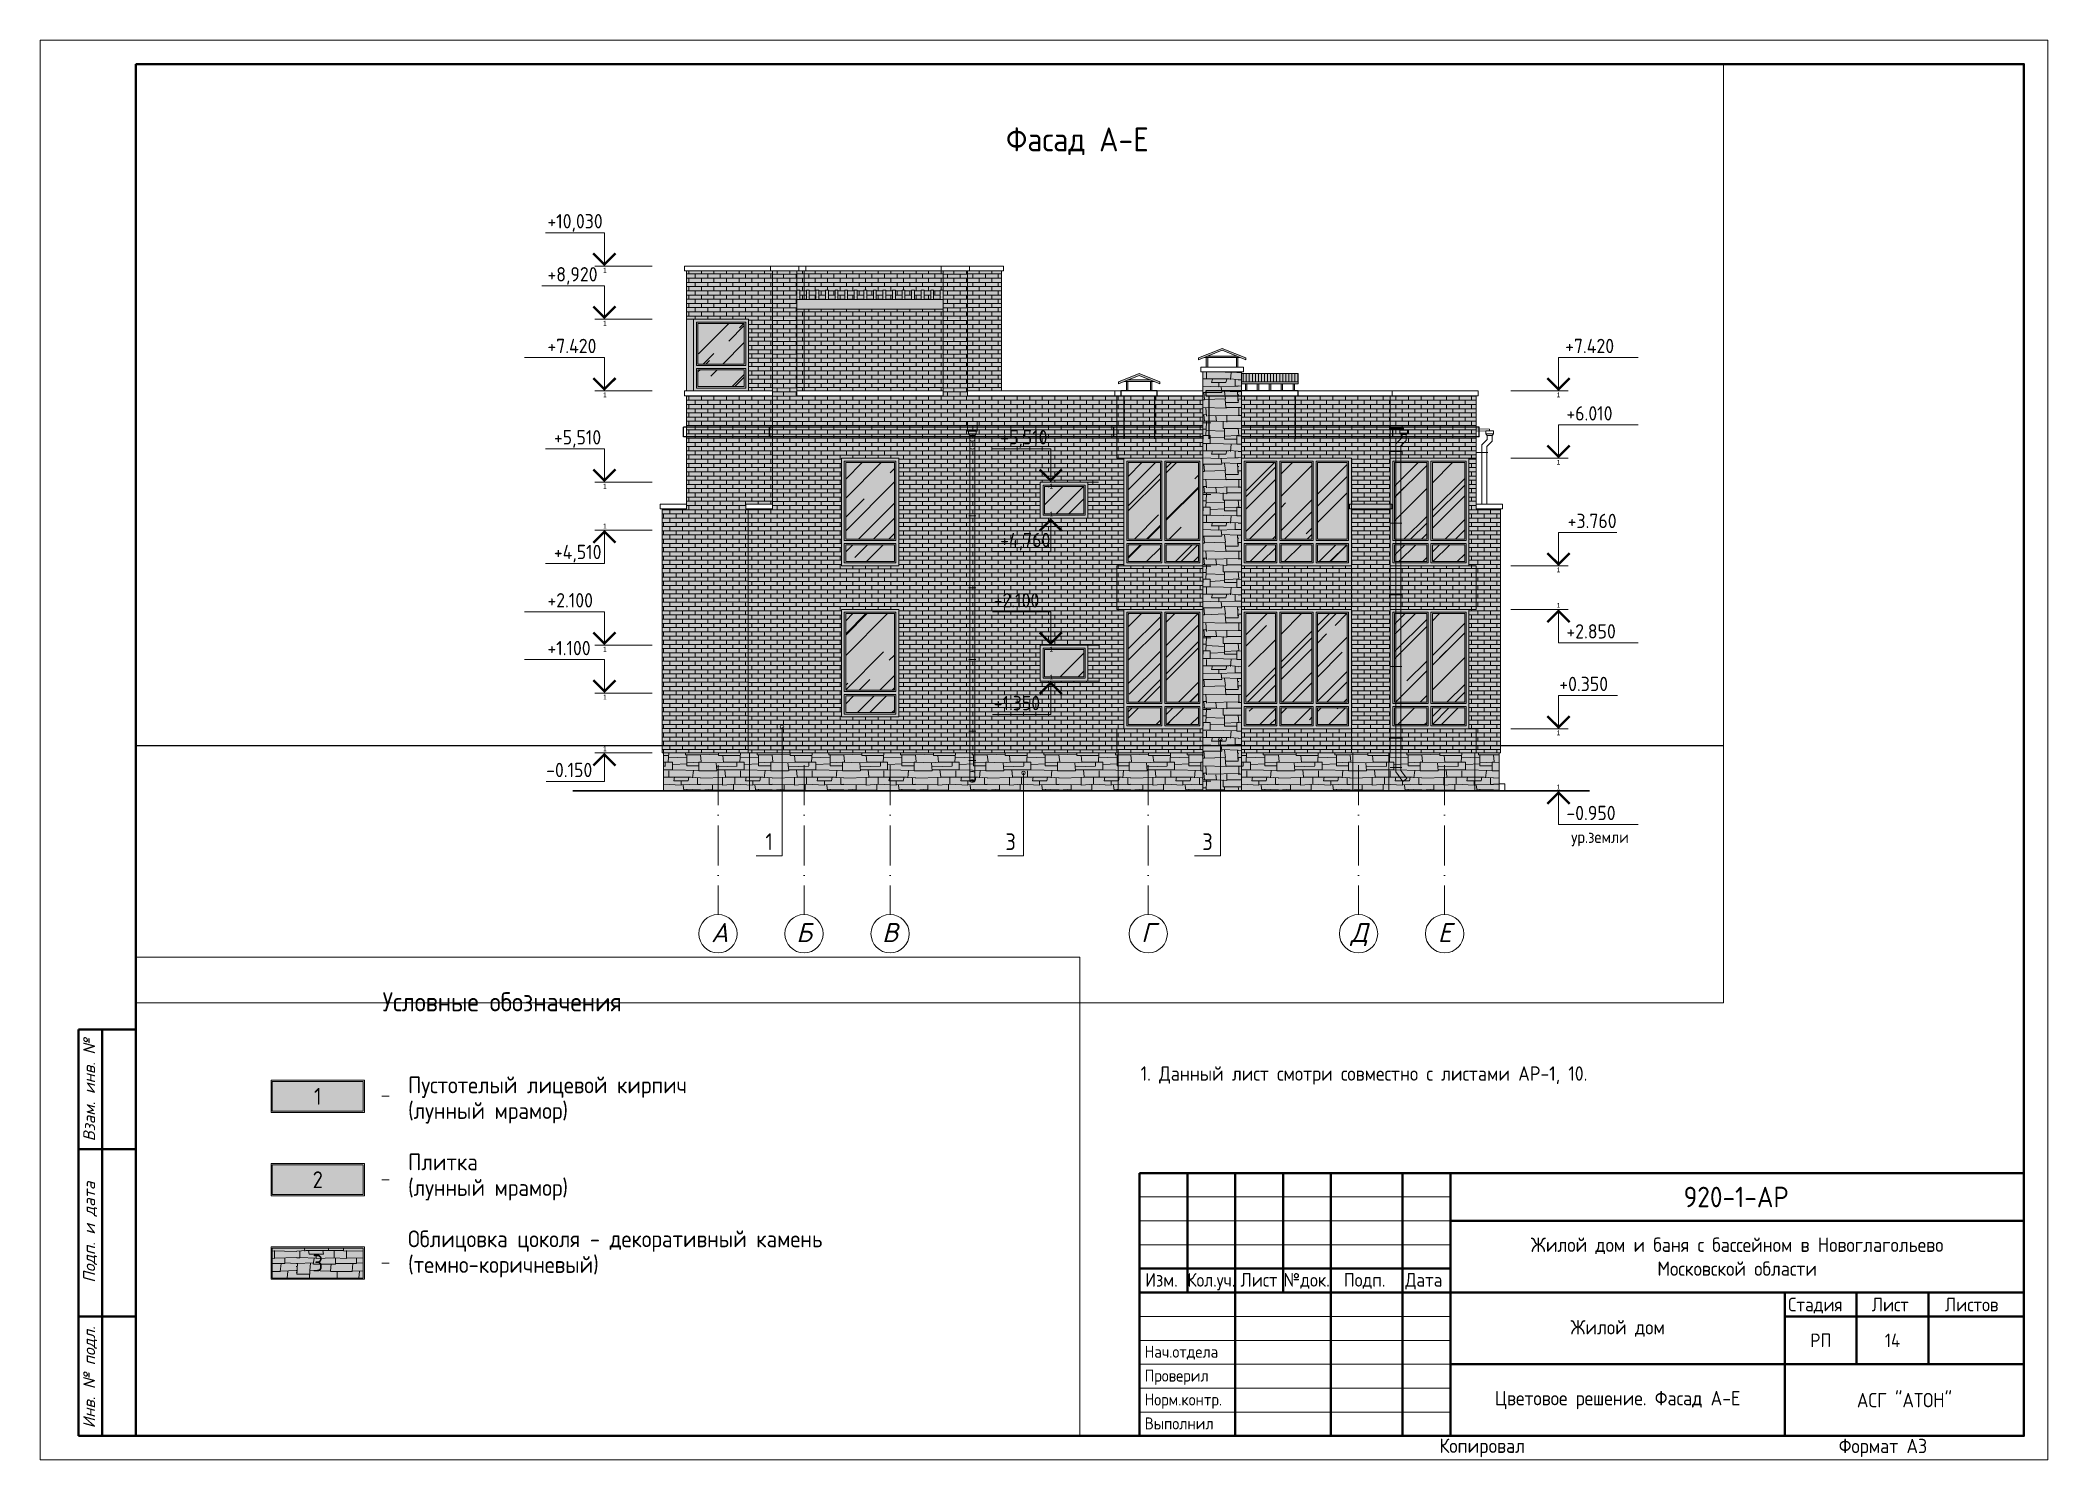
# Paper-space layout '14' of a CAD drawing. Header units: millimetres. Extents: x -17 to 41983, y -5 to 29695.
# The model-space entities are those that its viewports show. They can reach past a viewport. Long polylines and large blocks are cut down to what shows.
import ezdxf
from ezdxf.enums import TextEntityAlignment as Align

# ---------------------------------------------------------------- set-up
doc = ezdxf.new("R2010")
doc.units = ezdxf.units.MM
doc.linetypes.add('ACAD_ISO10W100', pattern=[18, 12, -3, 0, -3])
doc.linetypes.add('JIS_08_15', pattern=[17.25, 15, -0.75, 0.75, -0.75])
doc.layers.get('Defpoints').update_dxf_attribs({"color": 40})
doc.layers.add('F-text', color=7, linetype='Continuous')
for name, color, linetype, lineweight in [('Text', 7, 'Continuous', 15), ('АР_Текст_отметки высот', 95, 'Continuous', 9), ('АР_Текст_пояснения-выноски', 54, 'Continuous', 9), ('АР_Фас-раз_элементы', 123, 'Continuous', 13), ('АР_Штрих_материалы', 27, 'Continuous', 9), ('окна', 132, 'Continuous', 18), ('оси', 50, 'JIS_08_15', 9), ('размеры', 215, 'Continuous', 13), ('стены', 172, 'Continuous', 30), ('текст', 7, 'Continuous', 13), ('ФАСАД', 7, 'Continuous', 13), ('ШТРИХ', 142, 'Continuous', 13), ('штриховка', 8, 'Continuous', 9)]:
    doc.layers.add(name, color=color, linetype=linetype, lineweight=lineweight)
doc.styles.add('GOST 2.304', font='isocpeur.ttf', dxfattribs={"width": 0.9})
doc.styles.add('Isocpeur', font='isocpeui.ttf')
doc.styles.get("Standard").update_dxf_attribs({"font": 'arial.ttf'})
doc.styles.add('Ок1', font='isocpeur.ttf', dxfattribs={"oblique": 15})
doc.styles.add('Оксана', font='arial.ttf')
pattern_1 = [(0, (0, 53720.5), (0, 88.06434), []), (90, (0, 53720.5), (-132.08, 88.06434), [88.06434, -88.06434])]

psp = doc.layouts.new('14')

# ---------------------------------------------------------------- texts
at = {"layer": 'F-text', "color": 1, "ltscale": 50, "insert": (23004, 8227), "char_height": 300, "width": 15715.17, "attachment_point": 1, "style": 'Ок1'}
psp.add_mtext('{\\Q0;\\W0.9;\\C256;1. Данный лист смотри совместно с листами\\C1; \\C5;АР-1, 10.}', dxfattribs=at)
at = {"layer": 'Text', "color": 7, "style": 'GOST 2.304', "width": 0.9}
for s, p in [('Нач.отдела', (23090, 2132)), ('Проверил', (23090, 1632)), ('Норм.контр.', (23090, 1132)), ('Выполнил', (23090, 632))]:
    psp.add_text(s, height=250, dxfattribs=at).set_placement(p)
at = {"layer": 'Text', "color": 1, "char_height": 300, "attachment_point": 5, "style": 'GOST 2.304'}
for s, insert, width in [('{\\C256;Жилой дом и баня с бассейном в Новоглагольево\\PМосковской области}', (35483, 4245), 12000), ('{\\C256;Жилой дом}', (32983, 2745), 7000)]:
    psp.add_mtext(s, dxfattribs=dict(at, insert=insert, width=width))
at = {"layer": 'Text', "color": 7, "char_height": 300, "attachment_point": 5, "style": 'GOST 2.304'}
for s, insert, width in [('{\\C0;Цветовое решение. Фасад А-Е}', (32983, 1245), 7000), ('{\\C0;АСГ "АТОН"}', (38983, 1245), 5000), ('Копиpовал ', (30149, 245), 5000), ('Формат А3', (38533, 245), 5000)]:
    psp.add_mtext(s, dxfattribs=dict(at, insert=insert, width=width))

msp = doc.modelspace()

# ---------------------------------------------------------------- texts
at = {"layer": 'Text', "color": 7, "style": 'GOST 2.304', "width": 0.9}
msp.add_text('Фасад А-Е', height=500, dxfattribs=at).set_placement((1019072.6, 822798, 0), align=Align.CENTER)
at = {"layer": 'Text', "color": 7, "insert": (963358.3, 788975.5, 0.1), "char_height": 350, "width": 11198.696, "attachment_point": 1, "line_spacing_factor": 0.92, "style": 'GOST 2.304'}
msp.add_mtext('Пустотелый лицевой кирпич\\P\\pt6.7501;{\\fISOCPEUR|b0|i0|c238|p34;(}лунный мрамор{\\fISOCPEUR|b0|i0|c238|p34;)}\\P\\PПлитка\\P\\ptz;(лунный мрамор{\\fISOCPEUR|b0|i0|c238|p34;)}\\P{\\fISOCPEUR|b0|i0|c238|p34;\\P}Облицовка цоколя - декоративный камень (темно-коричневый)', dxfattribs=at)
at = {"layer": 'АР_Текст_пояснения-выноски', "color": 7, "ltscale": 100, "char_height": 350, "width": 376.727, "attachment_point": 5, "line_spacing_factor": 0.92, "style": 'GOST 2.304'}
for s, insert in [('1', (1012623.3, 808356.2)), ('3', (1017674.6, 808356.2)), ('3', (1021793.2, 808356.2))]:
    msp.add_mtext(s, dxfattribs=dict(at, insert=insert))
at = {"layer": 'текст', "color": 7, "style": 'Isocpeur'}
for s, p in [('А', (1011588.2, 806254.4, 0)), ('Б', (1013353, 806254.4, 0)), ('В', (1015153, 806254.4, 0)), ('Г', (1020552.1, 806254.4, 0)), ('Д', (1024967.9, 806254.4, 0)), ('Е', (1026755.1, 806254.4, 0))]:
    msp.add_text(s, height=400, dxfattribs=at).set_placement(p, align=Align.CENTER)
at = {"layer": 'текст', "color": 7, "ltscale": 100, "style": 'GOST 2.304', "width": 0.9}
msp.add_text('Условные обозначения', height=400, dxfattribs=at).set_placement((962825.1, 790338.6, 0.1))
at = {"layer": 'текст', "color": 7, "char_height": 350, "width": 1952.983, "attachment_point": 5, "line_spacing_factor": 0.92, "style": 'GOST 2.304'}
for s, insert in [('1', (961470.1, 788562.8, 0.1)), ('2', (961470.1, 786818, 0.1))]:
    msp.add_mtext(s, dxfattribs=dict(at, insert=insert))
at = {"layer": 'текст', "color": 7, "true_color": 0xffffff, "insert": (961470.1, 785073.2, 0.1), "char_height": 350, "width": 1902.982, "attachment_point": 5, "line_spacing_factor": 0.92, "style": 'GOST 2.304'}
msp.add_mtext('3', dxfattribs=at)

# ---------------------------------------------------------------- blocks, each defined once
blk = doc.blocks.new('*U8')
at = {"color": 7, "linetype": 'Continuous', "lineweight": 40}
for p, q in [((-412, 90), (-400, 90)), ((-412, 5), (-412, 90)), ((-407, 5), (-407, 90)), ((-412, 65), (-400, 65)), ((-190, 60), (-5, 60)), ((-190, 5), (-190, 60)), ((-180, 35), (-180, 60)), ((-170, 5), (-170, 60)), ((-160, 35), (-160, 60)), ((-150, 5), (-150, 60)), ((-135, 5), (-135, 60)), ((-125, 5), (-125, 60)), ((-125, 50), (-5, 50)), ((-190, 40), (-125, 40)), ((-190, 35), (-125, 35)), ((-125, 35), (-5, 35)), ((-55, 5), (-55, 35)), ((-40, 20), (-40, 35)), ((-25, 20), (-25, 35)), ((-412, 30), (-400, 30)), ((-55, 30), (-5, 30)), ((-125, 20), (-5, 20)), ((-412, 5), (-400, 5))]:
    blk.add_line(p, q, dxfattribs=at)
at = {"color": 7, "linetype": 'Continuous', "lineweight": 20}
for p, q in [((-190, 55), (-125, 55)), ((-190, 50), (-125, 50)), ((-190, 45), (-125, 45)), ((-190, 30), (-125, 30)), ((-190, 25), (-125, 25)), ((-190, 20), (-125, 20)), ((-190, 15), (-125, 15)), ((-190, 10), (-125, 10))]:
    blk.add_line(p, q, dxfattribs=at)
at = {"color": 7, "linetype": 'Continuous', "lineweight": 0}
blk.add_lwpolyline([(-420, 297), (0, 297), (0, 0), (-420, 0)], close=True, dxfattribs=at)
at = {"color": 7, "linetype": 'Continuous', "lineweight": 40}
blk.add_lwpolyline([(-400, 292), (-5, 292), (-5, 5), (-400, 5)], close=True, dxfattribs=at)
at = {"color": 7, "style": 'Оксана', "flags": 8}
for tag, height, p in [('НАИМЕНОВАНИЕ_ОБЪЕКТА_СТРОИТЕЛЬСТВА', 2.71, (-64.88, 42.01)), ('НАИМЕНОВАНИЕ_ЧЕРТЕЖА', 2.86, (-88.9, 11.79))]:
    blk.add_attdef(tag, text='', height=height, dxfattribs=at).set_placement(p, align=Align.MIDDLE_CENTER)
at = {"color": 7, "linetype": 'Continuous', "lineweight": 20, "style": 'Оксана', "flags": 8}
blk.add_attdef('ИНВ.№ПОДЛ.', text='', height=2.5, rotation=90, dxfattribs=at).set_placement((-403.5, 17.5), align=Align.MIDDLE_CENTER)
for tag, height, p in [('НАИМЕНОВАНИЕ_СООРУЖЕНИЯ', 3.57, (-91.21, 26.62)), ('ОРГАНИЗАЦИЯ/ЛИЦЕНЗИЯ', 2.29, (-29.74, 11.97))]:
    blk.add_attdef(tag, text='', height=height, dxfattribs=at).set_placement(p, align=Align.MIDDLE_CENTER)
at = {"color": 7, "linetype": 'Continuous', "lineweight": 20, "flags": 8}
for tag, p in [('---------------------------------------------------', (-210, 5)), ('--------------------------------------------------', (-210, -2))]:
    blk.add_attdef(tag, text='', height=0.143, dxfattribs=at).set_placement(p, align=Align.TOP_LEFT)
at = {"layer": 'Text', "color": 7, "linetype": 'Continuous', "lineweight": 20, "style": 'GOST 2.304', "width": 0.9}
for s, p in [('Изм.', (-188.83, 36.23)), ('Лист', (-168.89, 36.23)), ('№док.', (-159.89, 36.23)), ('Подп.', (-147.29, 36.23)), ('Дата', (-134.42, 36.23)), ('Стадия', (-54.33, 31.07)), ('Лист', (-36.84, 31.07)), ('Листов', (-21.51, 31.07))]:
    blk.add_text(s, height=2.857, dxfattribs=at).set_placement(p)
at = {"layer": 'Text', "color": 7, "linetype": 'Continuous', "lineweight": 20, "style": 'GOST 2.304', "width": 0.833333}
blk.add_text('Кол.уч.', height=2.857, dxfattribs=at).set_placement((-180, 36.23), (-170, 36.23), align=Align.FIT)
at = {"layer": 'Text', "color": 7, "linetype": 'Continuous', "lineweight": 20, "style": 'GOST 2.304', "width": 0.9, "flags": 8}
blk.add_attdef('ОБОЗНАЧЕНИЕ_ДОКУМЕНТА', text='', height=4.29, dxfattribs=at).set_placement((-65.21, 54.98), align=Align.MIDDLE_CENTER)
at = {"layer": 'Text', "color": 7, "style": 'GOST 2.304', "width": 0.9, "flags": 8}
for tag, p in [('СТАДИЯ', (-47.5, 25)), ('ЛИСТ', (-32.5, 25)), ('ЛИСТОВ', (-15, 25))]:
    blk.add_attdef(tag, text='', height=2.86, dxfattribs=at).set_placement(p, align=Align.MIDDLE_CENTER)
at = {"layer": 'текст', "color": 7, "linetype": 'Continuous', "style": 'Ок1', "oblique": 15}
for s, p in [('Взам. инв. №', (-408.5, 66.63)), ('Подп. и дата', (-408.5, 37.05)), ('Инв. № подл.', (-408.5, 6.6))]:
    blk.add_text(s, height=2.5, rotation=90.0002, dxfattribs=at).set_placement(p)
blk = doc.blocks.new('*U353')
at = {"color": 7, "linetype": 'Continuous', "lineweight": 15}
for p, q in [((-12, 0), (-10, 0)), ((-10, 0), (-10, -7)), ((-10, 0), (0, 0)), ((-10, -7), (-26.68, -7))]:
    blk.add_line(p, q, dxfattribs=at)
at = {"color": 7, "linetype": 'Continuous', "lineweight": 15, "const_width": 0.5}
blk.add_lwpolyline([(-7.67, -2.68), (-10, -0.35), (-12.32, -2.68)], dxfattribs=at)
at = {"color": 7, "linetype": 'Continuous', "lineweight": 15, "style": 'GOST 2.304', "width": 0.9, "flags": 8}
blk.add_attdef('+OTM', text='', height=3, rotation=360, dxfattribs=at).set_placement((-20.16, -7), align=Align.BOTTOM_LEFT)
at = {"color": 7, "linetype": 'Continuous', "lineweight": 15, "flags": 8}
blk.add_attdef('YRZ', text='', height=3, rotation=360, dxfattribs=at).set_placement((-21.03, -11.62), align=Align.BOTTOM_LEFT)
at = {"layer": 'Defpoints', "color": 5, "linetype": 'Continuous', "flags": 8}
blk.add_attdef('M', text='', height=1, rotation=360, dxfattribs=at).set_placement((-9.9, 1.33), align=Align.TOP_CENTER)
blk = doc.blocks.new('*U354')
at = {"color": 7, "linetype": 'Continuous', "lineweight": 15}
for p, q in [((-10, 7), (-26.68, 7)), ((-10, 0), (-10, 7)), ((-12, 0), (-10, 0)), ((-10, 0), (0, 0))]:
    blk.add_line(p, q, dxfattribs=at)
at = {"color": 7, "linetype": 'Continuous', "lineweight": 15, "const_width": 0.5}
blk.add_lwpolyline([(-7.67, 2.67), (-10, 0.35), (-12.32, 2.67)], dxfattribs=at)
at = {"color": 7, "linetype": 'Continuous', "lineweight": 15, "style": 'GOST 2.304', "width": 0.9, "flags": 8}
blk.add_attdef('+OTM', text='', height=3, rotation=360, dxfattribs=at).set_placement((-20.16, 7), align=Align.BOTTOM_LEFT)
at = {"layer": 'Defpoints', "color": 5, "linetype": 'Continuous', "flags": 8}
blk.add_attdef('M', text='', height=1, dxfattribs=at).set_placement((-9.9, -0.33), align=Align.TOP_CENTER)
blk = doc.blocks.new('*U446')
at = {"color": 7, "linetype": 'Continuous', "lineweight": 15}
for p, q in [((-12, 0), (-10, 0)), ((-10, 0), (-10, -7)), ((-10, 0), (0, 0)), ((-10, -7), (-26.68, -7))]:
    blk.add_line(p, q, dxfattribs=at)
at = {"color": 7, "linetype": 'Continuous', "lineweight": 15, "const_width": 0.5}
blk.add_lwpolyline([(-7.67, -2.68), (-10, -0.35), (-12.32, -2.68)], dxfattribs=at)
at = {"color": 7, "linetype": 'Continuous', "lineweight": 15, "style": 'GOST 2.304', "width": 0.9, "flags": 8}
blk.add_attdef('+OTM', text='', height=3, rotation=360, dxfattribs=at).set_placement((-20.16, -7), align=Align.BOTTOM_LEFT)
at = {"layer": 'Defpoints', "color": 5, "linetype": 'Continuous', "flags": 8}
blk.add_attdef('M', text='', height=1, rotation=360, dxfattribs=at).set_placement((-9.9, 1.33), align=Align.TOP_CENTER)
blk = doc.blocks.new('*U445')
at = {"color": 7, "linetype": 'Continuous', "lineweight": 15}
for p, q in [((10, 0), (10, 7)), ((10, 7), (23.1, 7)), ((10, 0), (0, 0)), ((12, 0), (10, 0))]:
    blk.add_line(p, q, dxfattribs=at)
at = {"color": 7, "linetype": 'Continuous', "lineweight": 15, "const_width": 0.5}
blk.add_lwpolyline([(7.67, 2.67), (10, 0.35), (12.32, 2.67)], dxfattribs=at)
at = {"color": 7, "linetype": 'Continuous', "lineweight": 15, "style": 'GOST 2.304', "width": 0.9, "flags": 8}
blk.add_attdef('+OTM', text='', height=3, dxfattribs=at).set_placement((11.65, 7), align=Align.BOTTOM_LEFT)
at = {"layer": 'Defpoints', "color": 5, "linetype": 'Continuous', "flags": 8}
blk.add_attdef('M', text='', height=1, rotation=360, dxfattribs=at).set_placement((10, -0.33), align=Align.TOP_CENTER)
blk = doc.blocks.new('*U361')
at = {"color": 7, "linetype": 'Continuous', "lineweight": 15}
for p, q in [((10, 0), (10, 7)), ((10, 7), (22.34, 7)), ((10, 0), (0, 0)), ((12, 0), (10, 0))]:
    blk.add_line(p, q, dxfattribs=at)
at = {"color": 7, "linetype": 'Continuous', "lineweight": 15, "const_width": 0.5}
blk.add_lwpolyline([(7.67, 2.67), (10, 0.35), (12.32, 2.67)], dxfattribs=at)
at = {"color": 7, "linetype": 'Continuous', "lineweight": 15, "style": 'GOST 2.304', "width": 0.9, "flags": 8}
blk.add_attdef('+OTM', text='', height=3, dxfattribs=at).set_placement((11.65, 7), align=Align.BOTTOM_LEFT)
at = {"layer": 'Defpoints', "color": 5, "linetype": 'Continuous', "flags": 8}
blk.add_attdef('M', text='', height=1, rotation=360, dxfattribs=at).set_placement((10, -0.33), align=Align.TOP_CENTER)
blk = doc.blocks.new('*U362')
at = {"color": 7, "linetype": 'Continuous', "lineweight": 15}
for p, q in [((10, 0), (0, 0)), ((10, 0), (10, -7)), ((12, 0), (10, 0)), ((10, -7), (22.34, -7))]:
    blk.add_line(p, q, dxfattribs=at)
at = {"color": 7, "linetype": 'Continuous', "lineweight": 15, "const_width": 0.5}
blk.add_lwpolyline([(7.67, -2.68), (10, -0.35), (12.32, -2.68)], dxfattribs=at)
at = {"color": 7, "linetype": 'Continuous', "lineweight": 15, "style": 'GOST 2.304', "width": 0.9, "flags": 8}
blk.add_attdef('+OTM', text='', height=3, dxfattribs=at).set_placement((11.65, -7), align=Align.BOTTOM_LEFT)
at = {"layer": 'Defpoints', "color": 5, "linetype": 'Continuous', "flags": 8}
blk.add_attdef('M', text='', height=1, dxfattribs=at).set_placement((10, 1.33), align=Align.TOP_CENTER)
blk = doc.blocks.new('*U440')
at = {"color": 7, "linetype": 'Continuous', "lineweight": 15}
for p, q in [((10, 0), (10, 7)), ((10, 7), (22.34, 7)), ((10, 0), (0, 0)), ((12, 0), (10, 0))]:
    blk.add_line(p, q, dxfattribs=at)
at = {"color": 7, "linetype": 'Continuous', "lineweight": 15, "const_width": 0.5}
blk.add_lwpolyline([(7.67, 2.67), (10, 0.35), (12.32, 2.67)], dxfattribs=at)
at = {"color": 7, "linetype": 'Continuous', "lineweight": 15, "style": 'GOST 2.304', "width": 0.9, "flags": 8}
blk.add_attdef('+OTM', text='', height=3, dxfattribs=at).set_placement((11.65, 7), align=Align.BOTTOM_LEFT)
at = {"layer": 'Defpoints', "color": 5, "linetype": 'Continuous', "flags": 8}
blk.add_attdef('M', text='', height=1, rotation=360, dxfattribs=at).set_placement((10, -0.33), align=Align.TOP_CENTER)
blk = doc.blocks.new('*U442')
at = {"color": 7, "linetype": 'Continuous', "lineweight": 15}
for p, q in [((-12, 0), (-10, 0)), ((-10, 0), (-10, -7)), ((-10, 0), (0, 0)), ((-10, -7), (-22.17, -7))]:
    blk.add_line(p, q, dxfattribs=at)
at = {"color": 7, "linetype": 'Continuous', "lineweight": 15, "const_width": 0.5}
blk.add_lwpolyline([(-7.67, -2.68), (-10, -0.35), (-12.32, -2.68)], dxfattribs=at)
at = {"color": 7, "linetype": 'Continuous', "lineweight": 15, "style": 'GOST 2.304', "width": 0.9, "flags": 8}
blk.add_attdef('+OTM', text='', height=3, rotation=360, dxfattribs=at).set_placement((-20.16, -7), align=Align.BOTTOM_LEFT)
at = {"layer": 'Defpoints', "color": 5, "linetype": 'Continuous', "flags": 8}
blk.add_attdef('M', text='', height=1, rotation=360, dxfattribs=at).set_placement((-9.9, 1.33), align=Align.TOP_CENTER)
blk = doc.blocks.new('*U443')
at = {"color": 7, "linetype": 'Continuous', "lineweight": 15}
for p, q in [((-10, 7), (-22.17, 7)), ((-10, 0), (-10, 7)), ((-12, 0), (-10, 0)), ((-10, 0), (0, 0))]:
    blk.add_line(p, q, dxfattribs=at)
at = {"color": 7, "linetype": 'Continuous', "lineweight": 15, "const_width": 0.5}
blk.add_lwpolyline([(-7.67, 2.67), (-10, 0.35), (-12.32, 2.67)], dxfattribs=at)
at = {"color": 7, "linetype": 'Continuous', "lineweight": 15, "style": 'GOST 2.304', "width": 0.9, "flags": 8}
blk.add_attdef('+OTM', text='', height=3, rotation=360, dxfattribs=at).set_placement((-20.16, 7), align=Align.BOTTOM_LEFT)
at = {"layer": 'Defpoints', "color": 5, "linetype": 'Continuous', "flags": 8}
blk.add_attdef('M', text='', height=1, dxfattribs=at).set_placement((-9.9, -0.33), align=Align.TOP_CENTER)
blk = doc.blocks.new('*U444')
at = {"color": 7, "linetype": 'Continuous', "lineweight": 15}
for p, q in [((10, 0), (10, 7)), ((10, 7), (26.68, 7)), ((10, 0), (0, 0)), ((12, 0), (10, 0))]:
    blk.add_line(p, q, dxfattribs=at)
at = {"color": 7, "linetype": 'Continuous', "lineweight": 15, "const_width": 0.5}
blk.add_lwpolyline([(7.67, 2.67), (10, 0.35), (12.32, 2.67)], dxfattribs=at)
at = {"color": 7, "linetype": 'Continuous', "lineweight": 15, "style": 'GOST 2.304', "width": 0.9, "flags": 8}
blk.add_attdef('+OTM', text='', height=3, dxfattribs=at).set_placement((11.65, 7), align=Align.BOTTOM_LEFT)
at = {"layer": 'Defpoints', "color": 5, "linetype": 'Continuous', "flags": 8}
blk.add_attdef('M', text='', height=1, rotation=360, dxfattribs=at).set_placement((10, -0.33), align=Align.TOP_CENTER)
blk = doc.blocks.new('*U424')
at = {"color": 7, "linetype": 'Continuous', "lineweight": 15}
for p, q in [((10, 0), (10, 7)), ((10, 7), (22.17, 7)), ((10, 0), (0, 0)), ((12, 0), (10, 0))]:
    blk.add_line(p, q, dxfattribs=at)
at = {"color": 7, "linetype": 'Continuous', "lineweight": 15, "const_width": 0.5}
blk.add_lwpolyline([(7.67, 2.67), (10, 0.35), (12.32, 2.67)], dxfattribs=at)
at = {"color": 7, "linetype": 'Continuous', "lineweight": 15, "style": 'GOST 2.304', "width": 0.9, "flags": 8}
blk.add_attdef('+OTM', text='', height=3, dxfattribs=at).set_placement((11.65, 7), align=Align.BOTTOM_LEFT)
at = {"layer": 'Defpoints', "color": 5, "linetype": 'Continuous', "flags": 8}
blk.add_attdef('M', text='', height=1, rotation=360, dxfattribs=at).set_placement((10, -0.33), align=Align.TOP_CENTER)
blk = doc.blocks.new('*U450')
at = {"color": 7, "linetype": 'Continuous', "lineweight": 15}
for p, q in [((-12, 0), (-10, 0)), ((-10, 0), (-10, -6)), ((-10, 0), (0, 0)), ((-10, -6), (-22.17, -6))]:
    blk.add_line(p, q, dxfattribs=at)
at = {"color": 7, "linetype": 'Continuous', "lineweight": 15, "const_width": 0.5}
blk.add_lwpolyline([(-7.67, -2.68), (-10, -0.35), (-12.32, -2.68)], dxfattribs=at)
at = {"color": 7, "linetype": 'Continuous', "lineweight": 15, "style": 'GOST 2.304', "width": 0.9, "flags": 8}
blk.add_attdef('+OTM', text='', height=3, rotation=360, dxfattribs=at).set_placement((-20.16, -6), align=Align.BOTTOM_LEFT)
at = {"layer": 'Defpoints', "color": 5, "linetype": 'Continuous', "flags": 8}
blk.add_attdef('M', text='', height=1, rotation=360, dxfattribs=at).set_placement((-9.9, 1.33), align=Align.TOP_CENTER)
blk = doc.blocks.new('ок10')
at = {"layer": 'АР_Штрих_материалы', "ltscale": 100, "true_color": 0x502921}
h = blk.add_hatch(color=19, dxfattribs=at)
h.set_gradient(color1=(49, 69, 94), one_color=1, tint=1, name='HEMISPHERICAL')
h.paths.add_polyline_path([(971643, 765476), (971643, 764626), (972613, 764626), (972613, 765476)])
h.paths.add_polyline_path([(971643, 764506), (971643, 764156), (972613, 764156), (972613, 764506)])
at = {"layer": 'ШТРИХ', "ltscale": 0.1, "true_color": 0x2f1d18}
h = blk.add_hatch(color=19, dxfattribs=at)
h.paths.add_polyline_path([(971976, 765566), (971553, 765566), (971553, 764066), (971976, 764066), (971976, 764126), (971613, 764126), (971613, 764536), (971976, 764536), (971976, 764596), (971613, 764596), (971613, 765506), (971976, 765506)])
h.paths.add_polyline_path([(972703, 765566), (971976, 765566), (971976, 765506), (972643, 765506), (972643, 764596), (971976, 764596), (971976, 764536), (972643, 764536), (972643, 764126), (971976, 764126), (971976, 764066), (972703, 764066)])
at = {"layer": 'ШТРИХ', "ltscale": 0.1, "true_color": 0x402821}
h = blk.add_hatch(color=19, dxfattribs=at)
h.paths.add_polyline_path([(972643, 765506), (971976, 765506), (971976, 765476), (972613, 765476), (972613, 764626), (971976, 764626), (971976, 764596), (972643, 764596)])
h.paths.add_polyline_path([(971976, 765506), (971613, 765506), (971613, 764596), (971976, 764596), (971976, 764626), (971643, 764626), (971643, 765476), (971976, 765476)])
h.paths.add_polyline_path([(971976, 764536), (971613, 764536), (971613, 764126), (971976, 764126), (971976, 764156), (971643, 764156), (971643, 764506), (971976, 764506)])
h.paths.add_polyline_path([(972643, 764536), (971976, 764536), (971976, 764506), (972613, 764506), (972613, 764156), (971976, 764156), (971976, 764126), (972643, 764126)])
at = {"layer": 'ШТРИХ', "ltscale": 0.1, "true_color": 0xfefcfb}
h = blk.add_hatch(dxfattribs=at)
h.set_pattern_fill('AR-RROOF', scale=30, angle=45, style=0)
h.paths.add_polyline_path([(972613, 765476), (971643, 765476), (971643, 764626), (972613, 764626)])
h.paths.add_polyline_path([(972613, 764506), (971643, 764506), (971643, 764156), (972613, 764156)])
at = {"layer": 'окна', "color": 7, "ltscale": 0.1}
blk.add_lwpolyline([(971553, 764066), (972703, 764066), (972703, 765566), (971553, 765566)], close=True, dxfattribs=at)
at = {"layer": 'окна', "color": 7, "ltscale": 0.1, "elevation": 0}
for points in [[(971613, 764596), (971613, 765506), (972643, 765506), (972643, 764596)], [(972643, 764536), (972643, 764126), (971613, 764126), (971613, 764536)]]:
    blk.add_lwpolyline(points, close=True, dxfattribs=at)
at = {"layer": 'окна', "color": 7, "lineweight": 5, "ltscale": 0.1, "elevation": 0}
for points in [[(971643, 764626), (971643, 765476), (972613, 765476), (972613, 764626)], [(972613, 764506), (972613, 764156), (971643, 764156), (971643, 764506)]]:
    blk.add_lwpolyline(points, close=True, dxfattribs=at)
blk = doc.blocks.new('ок14')
at = {"layer": 'АР_Штрих_материалы', "ltscale": 100, "true_color": 0x502921}
h = blk.add_hatch(color=19, dxfattribs=at)
h.set_gradient(color1=(49, 69, 94), one_color=1, tint=1, name='HEMISPHERICAL')
h.paths.add_polyline_path([(921709, 758656), (921709, 758086), (922529, 758086), (922529, 758656)])
at = {"layer": 'ШТРИХ', "ltscale": 0.1, "true_color": 0x2f1d18}
h = blk.add_hatch(color=19, dxfattribs=at)
h.paths.add_polyline_path([(922619, 758746), (921619, 758746), (921619, 758371), (921679, 758371), (921679, 758686), (922559, 758686), (922559, 758371), (922619, 758371)])
h.paths.add_polyline_path([(922619, 758371), (922559, 758371), (922559, 758056), (921679, 758056), (921679, 758371), (921619, 758371), (921619, 757996), (922619, 757996)])
at = {"layer": 'ШТРИХ', "ltscale": 0.1, "true_color": 0x402821}
h = blk.add_hatch(color=19, dxfattribs=at)
h.paths.add_polyline_path([(922559, 758686), (921679, 758686), (921679, 758371), (921709, 758371), (921709, 758656), (922529, 758656), (922529, 758371), (922559, 758371)])
h.paths.add_polyline_path([(922559, 758371), (922529, 758371), (922529, 758086), (921709, 758086), (921709, 758371), (921679, 758371), (921679, 758056), (922559, 758056)])
at = {"layer": 'ШТРИХ', "ltscale": 0.1, "true_color": 0xfefcfb}
h = blk.add_hatch(dxfattribs=at)
h.set_pattern_fill('AR-RROOF', scale=30, angle=45, style=0)
h.paths.add_polyline_path([(921709, 758656), (921709, 758086), (922529, 758086), (922529, 758656)])
at = {"layer": 'окна', "color": 7, "ltscale": 0.1, "elevation": 0}
for points in [[(921619, 757996), (922619, 757996), (922619, 758746), (921619, 758746)], [(921679, 758056), (922559, 758056), (922559, 758686), (921679, 758686)]]:
    blk.add_lwpolyline(points, close=True, dxfattribs=at)
at = {"layer": 'окна', "color": 7, "lineweight": 5, "ltscale": 0.1, "elevation": 0}
blk.add_lwpolyline([(921709, 758086), (922529, 758086), (922529, 758656), (921709, 758656)], close=True, dxfattribs=at)
blk = doc.blocks.new('п')
at = {"layer": 'АР_Штрих_материалы', "ltscale": 100, "true_color": 0xffffff}
blk.add_hatch(color=7, dxfattribs=at).paths.add_polyline_path([(971891, 761696), (971002, 761696), (971002, 761596), (971891, 761596)])
at = {"layer": 'ФАСАД', "color": 7, "ltscale": 0.1}
blk.add_lwpolyline([(971891, 761696), (971002, 761696), (971002, 761596), (971891, 761596), (971891, 761696)], dxfattribs=at)
blk = doc.blocks.new('ок18')
at = {"layer": 'АР_Штрих_материалы', "ltscale": 100, "true_color": 0x502921}
h = blk.add_hatch(color=19, dxfattribs=at)
h.set_gradient(color1=(49, 69, 94), one_color=1, tint=1, name='HEMISPHERICAL')
h.paths.add_polyline_path([(1026378, 762566), (1025703, 762566), (1025703, 760966), (1026378, 760966)])
h.paths.add_polyline_path([(1027173, 762566), (1026498, 762566), (1026498, 760966), (1027173, 760966)])
h.paths.add_polyline_path([(1027173, 760846), (1026498, 760846), (1026498, 760496), (1027173, 760496)])
h.paths.add_polyline_path([(1026378, 760846), (1025703, 760846), (1025703, 760496), (1026378, 760496)])
at = {"layer": 'ШТРИХ', "ltscale": 0.1, "true_color": 0x2f1d18}
blk.add_hatch(color=19, dxfattribs=at).paths.add_polyline_path([(1027263, 762656), (1025613, 762656), (1025613, 760406), (1026041, 760406), (1026041, 760466), (1025673, 760466), (1025673, 760876), (1026041, 760876), (1026041, 760936), (1025673, 760936), (1025673, 762596), (1026408, 762596), (1026408, 760936), (1026041, 760936), (1026041, 760876), (1026408, 760876), (1026408, 760466), (1026041, 760466), (1026041, 760406), (1026835, 760406), (1026835, 760466), (1026468, 760466), (1026468, 760876), (1026835, 760876), (1026835, 760936), (1026468, 760936), (1026468, 762596), (1027203, 762596), (1027203, 760936), (1026835, 760936), (1026835, 760876), (1027203, 760876), (1027203, 760466), (1026835, 760466), (1026835, 760406), (1027263, 760406)])
at = {"layer": 'ШТРИХ', "ltscale": 0.1, "true_color": 0x402821}
h = blk.add_hatch(color=19, dxfattribs=at)
h.paths.add_polyline_path([(1026041, 762596), (1025673, 762596), (1025673, 760936), (1026041, 760936), (1026041, 760966), (1025703, 760966), (1025703, 762566), (1026041, 762566)])
h.paths.add_polyline_path([(1026408, 762596), (1026041, 762596), (1026041, 762566), (1026378, 762566), (1026378, 760966), (1026041, 760966), (1026041, 760936), (1026408, 760936)])
h.paths.add_polyline_path([(1026835, 762596), (1026468, 762596), (1026468, 760936), (1026835, 760936), (1026835, 760966), (1026498, 760966), (1026498, 762566), (1026835, 762566)])
h.paths.add_polyline_path([(1027203, 762596), (1026835, 762596), (1026835, 762566), (1027173, 762566), (1027173, 760966), (1026835, 760966), (1026835, 760936), (1027203, 760936)])
at = {"layer": 'ШТРИХ', "ltscale": 0.1, "true_color": 0xfefcfb}
h = blk.add_hatch(dxfattribs=at)
h.set_pattern_fill('AR-RROOF', scale=30, angle=45, style=0)
h.paths.add_polyline_path([(1026378, 762566), (1025703, 762566), (1025703, 760966), (1026378, 760966)])
h.paths.add_polyline_path([(1027173, 762566), (1026498, 762566), (1026498, 760966), (1027173, 760966)])
h.paths.add_polyline_path([(1027173, 760846), (1026498, 760846), (1026498, 760496), (1027173, 760496)])
h.paths.add_polyline_path([(1026378, 760846), (1025703, 760846), (1025703, 760496), (1026378, 760496)])
at = {"layer": 'ШТРИХ', "ltscale": 0.1, "true_color": 0x402821}
h = blk.add_hatch(color=19, dxfattribs=at)
h.paths.add_polyline_path([(1026408, 760876), (1026041, 760876), (1026041, 760846), (1026378, 760846), (1026378, 760496), (1026041, 760496), (1026041, 760466), (1026408, 760466)])
h.paths.add_polyline_path([(1026041, 760876), (1025673, 760876), (1025673, 760466), (1026041, 760466), (1026041, 760496), (1025703, 760496), (1025703, 760846), (1026041, 760846)])
h.paths.add_polyline_path([(1026835, 760876), (1026468, 760876), (1026468, 760466), (1026835, 760466), (1026835, 760496), (1026498, 760496), (1026498, 760846), (1026835, 760846)])
h.paths.add_polyline_path([(1027203, 760876), (1026835, 760876), (1026835, 760846), (1027173, 760846), (1027173, 760496), (1026835, 760496), (1026835, 760466), (1027203, 760466)])
at = {"layer": 'окна', "color": 7, "ltscale": 0.1, "elevation": 0}
for points in [[(1025613, 760406), (1027263, 760406), (1027263, 762656), (1025613, 762656)], [(1025673, 760936), (1025673, 762596), (1026408, 762596), (1026408, 760936)], [(1027203, 760936), (1027203, 762596), (1026468, 762596), (1026468, 760936)], [(1026408, 760876), (1026408, 760466), (1025673, 760466), (1025673, 760876)], [(1026468, 760876), (1026468, 760466), (1027203, 760466), (1027203, 760876)]]:
    blk.add_lwpolyline(points, close=True, dxfattribs=at)
at = {"layer": 'окна', "color": 7, "lineweight": 5, "ltscale": 0.1, "elevation": 0}
for points in [[(1025703, 760966), (1025703, 762566), (1026378, 762566), (1026378, 760966)], [(1027173, 760966), (1027173, 762566), (1026498, 762566), (1026498, 760966)], [(1026378, 760846), (1026378, 760496), (1025703, 760496), (1025703, 760846)], [(1026498, 760846), (1026498, 760496), (1027173, 760496), (1027173, 760846)]]:
    blk.add_lwpolyline(points, close=True, dxfattribs=at)
blk = doc.blocks.new('ок19')
at = {"layer": 'АР_Штрих_материалы', "ltscale": 100, "true_color": 0x502921}
h = blk.add_hatch(color=19, dxfattribs=at)
h.set_gradient(color1=(49, 69, 94), one_color=1, tint=1, name='HEMISPHERICAL')
h.paths.add_polyline_path([(1026378, 759406), (1025703, 759406), (1025703, 757556), (1026378, 757556)])
h.paths.add_polyline_path([(1027173, 759406), (1026498, 759406), (1026498, 757556), (1027173, 757556)])
h.paths.add_polyline_path([(1027173, 757436), (1026498, 757436), (1026498, 757086), (1027173, 757086)])
h.paths.add_polyline_path([(1026378, 757436), (1025703, 757436), (1025703, 757086), (1026378, 757086)])
at = {"layer": 'ШТРИХ', "ltscale": 0.1, "true_color": 0x2f1d18}
blk.add_hatch(color=19, dxfattribs=at).paths.add_polyline_path([(1027263, 759496), (1025613, 759496), (1025613, 756996), (1026041, 756996), (1026041, 757056), (1025673, 757056), (1025673, 757466), (1026041, 757466), (1026041, 757526), (1025673, 757526), (1025673, 759436), (1026408, 759436), (1026408, 757526), (1026041, 757526), (1026041, 757466), (1026408, 757466), (1026408, 757056), (1026041, 757056), (1026041, 756996), (1026835, 756996), (1026835, 757056), (1026468, 757056), (1026468, 757466), (1026835, 757466), (1026835, 757526), (1026468, 757526), (1026468, 759436), (1027203, 759436), (1027203, 757526), (1026835, 757526), (1026835, 757466), (1027203, 757466), (1027203, 757056), (1026835, 757056), (1026835, 756996), (1027263, 756996)])
at = {"layer": 'ШТРИХ', "ltscale": 0.1, "true_color": 0x402821}
h = blk.add_hatch(color=19, dxfattribs=at)
h.paths.add_polyline_path([(1026041, 759436), (1025673, 759436), (1025673, 757526), (1026041, 757526), (1026041, 757556), (1025703, 757556), (1025703, 759406), (1026041, 759406)])
h.paths.add_polyline_path([(1026408, 759436), (1026041, 759436), (1026041, 759406), (1026378, 759406), (1026378, 757556), (1026041, 757556), (1026041, 757526), (1026408, 757526)])
h.paths.add_polyline_path([(1026835, 759436), (1026468, 759436), (1026468, 757526), (1026835, 757526), (1026835, 757556), (1026498, 757556), (1026498, 759406), (1026835, 759406)])
h.paths.add_polyline_path([(1027203, 759436), (1026835, 759436), (1026835, 759406), (1027173, 759406), (1027173, 757556), (1026835, 757556), (1026835, 757526), (1027203, 757526)])
h.paths.add_polyline_path([(1027203, 757466), (1026835, 757466), (1026835, 757436), (1027173, 757436), (1027173, 757086), (1026835, 757086), (1026835, 757056), (1027203, 757056)])
h.paths.add_polyline_path([(1026835, 757466), (1026468, 757466), (1026468, 757056), (1026835, 757056), (1026835, 757086), (1026498, 757086), (1026498, 757436), (1026835, 757436)])
h.paths.add_polyline_path([(1026408, 757466), (1026041, 757466), (1026041, 757436), (1026378, 757436), (1026378, 757086), (1026041, 757086), (1026041, 757056), (1026408, 757056)])
h.paths.add_polyline_path([(1026041, 757466), (1025673, 757466), (1025673, 757056), (1026041, 757056), (1026041, 757086), (1025703, 757086), (1025703, 757436), (1026041, 757436)])
at = {"layer": 'ШТРИХ', "ltscale": 0.1, "true_color": 0xfefcfb}
h = blk.add_hatch(dxfattribs=at)
h.set_pattern_fill('AR-RROOF', scale=30, angle=45, style=0)
h.paths.add_polyline_path([(1026378, 759406), (1025703, 759406), (1025703, 757556), (1026378, 757556)])
h.paths.add_polyline_path([(1027173, 759406), (1026498, 759406), (1026498, 757556), (1027173, 757556)])
h.paths.add_polyline_path([(1027173, 757436), (1026498, 757436), (1026498, 757086), (1027173, 757086)])
h.paths.add_polyline_path([(1026378, 757436), (1025703, 757436), (1025703, 757086), (1026378, 757086)])
at = {"layer": 'окна', "color": 7, "ltscale": 0.1, "elevation": 0}
for points in [[(1025613, 756996), (1027263, 756996), (1027263, 759496), (1025613, 759496)], [(1025673, 757526), (1025673, 759436), (1026408, 759436), (1026408, 757526)], [(1027203, 757526), (1027203, 759436), (1026468, 759436), (1026468, 757526)], [(1026408, 757466), (1026408, 757056), (1025673, 757056), (1025673, 757466)], [(1026468, 757466), (1026468, 757056), (1027203, 757056), (1027203, 757466)]]:
    blk.add_lwpolyline(points, close=True, dxfattribs=at)
at = {"layer": 'окна', "color": 7, "lineweight": 5, "ltscale": 0.1, "elevation": 0}
for points in [[(1025703, 757556), (1025703, 759406), (1026378, 759406), (1026378, 757556)], [(1027173, 757556), (1027173, 759406), (1026498, 759406), (1026498, 757556)], [(1026378, 757436), (1026378, 757086), (1025703, 757086), (1025703, 757436)], [(1026498, 757436), (1026498, 757086), (1027173, 757086), (1027173, 757436)]]:
    blk.add_lwpolyline(points, close=True, dxfattribs=at)
blk = doc.blocks.new('ок20')
at = {"layer": 'АР_Штрих_материалы', "ltscale": 100, "true_color": 0x502921}
h = blk.add_hatch(color=19, dxfattribs=at)
h.set_gradient(color1=(49, 69, 94), one_color=1, tint=1, name='HEMISPHERICAL')
h.paths.add_polyline_path([(1023213, 762566), (1022593, 762566), (1022593, 760966), (1023213, 760966)])
h.paths.add_polyline_path([(1023333, 760966), (1023973, 760966), (1023973, 762566), (1023333, 762566)])
h.paths.add_polyline_path([(1024093, 760966), (1024713, 760966), (1024713, 762566), (1024093, 762566)])
h.paths.add_polyline_path([(1024093, 760846), (1024093, 760496), (1024713, 760496), (1024713, 760846)])
h.paths.add_polyline_path([(1023333, 760846), (1023333, 760496), (1023973, 760496), (1023973, 760846)])
h.paths.add_polyline_path([(1022593, 760846), (1022593, 760496), (1023213, 760496), (1023213, 760846)])
at = {"layer": 'ШТРИХ', "ltscale": 0.1, "true_color": 0x2f1d18}
blk.add_hatch(color=19, dxfattribs=at).paths.add_polyline_path([(1024063, 761766), (1024003, 761766), (1024003, 760936), (1023303, 760936), (1023303, 761766), (1023243, 761766), (1023243, 760936), (1022563, 760936), (1022563, 762596), (1023243, 762596), (1023243, 761766), (1023303, 761766), (1023303, 762596), (1024003, 762596), (1024003, 761766), (1024063, 761766), (1024063, 762596), (1024743, 762596), (1024743, 761766), (1024803, 761766), (1024803, 762656), (1022503, 762656), (1022503, 760406), (1024803, 760406), (1024803, 760671), (1024743, 760671), (1024743, 760466), (1024063, 760466), (1024063, 760671), (1024003, 760671), (1024003, 760466), (1023303, 760466), (1023303, 760671), (1023243, 760671), (1023243, 760466), (1022563, 760466), (1022563, 760876), (1023243, 760876), (1023243, 760671), (1023303, 760671), (1023303, 760876), (1024003, 760876), (1024003, 760671), (1024063, 760671), (1024063, 760876), (1024743, 760876), (1024743, 760671), (1024803, 760671), (1024803, 761766), (1024743, 761766), (1024743, 760936), (1024063, 760936)])
at = {"layer": 'ШТРИХ', "ltscale": 0.1, "true_color": 0x402821}
h = blk.add_hatch(color=19, dxfattribs=at)
h.paths.add_polyline_path([(1023243, 762596), (1022563, 762596), (1022563, 761766), (1022593, 761766), (1022593, 762566), (1023213, 762566), (1023213, 761766), (1023243, 761766)])
h.paths.add_polyline_path([(1024003, 762596), (1023303, 762596), (1023303, 761766), (1023333, 761766), (1023333, 762566), (1023973, 762566), (1023973, 761766), (1024003, 761766)])
h.paths.add_polyline_path([(1024743, 762596), (1024063, 762596), (1024063, 761766), (1024093, 761766), (1024093, 762566), (1024713, 762566), (1024713, 761766), (1024743, 761766)])
h.paths.add_polyline_path([(1024743, 761766), (1024713, 761766), (1024713, 760966), (1024093, 760966), (1024093, 761766), (1024063, 761766), (1024063, 760936), (1024743, 760936)])
h.paths.add_polyline_path([(1024003, 761766), (1023973, 761766), (1023973, 760966), (1023333, 760966), (1023333, 761766), (1023303, 761766), (1023303, 760936), (1024003, 760936)])
h.paths.add_polyline_path([(1023243, 761766), (1023213, 761766), (1023213, 760966), (1022593, 760966), (1022593, 761766), (1022563, 761766), (1022563, 760936), (1023243, 760936)])
h.paths.add_polyline_path([(1023243, 760876), (1022563, 760876), (1022563, 760671), (1022593, 760671), (1022593, 760846), (1023213, 760846), (1023213, 760671), (1023243, 760671)])
h.paths.add_polyline_path([(1024003, 760876), (1023303, 760876), (1023303, 760671), (1023333, 760671), (1023333, 760846), (1023973, 760846), (1023973, 760671), (1024003, 760671)])
h.paths.add_polyline_path([(1024743, 760876), (1024063, 760876), (1024063, 760671), (1024093, 760671), (1024093, 760846), (1024713, 760846), (1024713, 760671), (1024743, 760671)])
h.paths.add_polyline_path([(1024093, 760671), (1024063, 760671), (1024063, 760466), (1024743, 760466), (1024743, 760671), (1024713, 760671), (1024713, 760496), (1024093, 760496)])
h.paths.add_polyline_path([(1024003, 760671), (1023973, 760671), (1023973, 760496), (1023333, 760496), (1023333, 760671), (1023303, 760671), (1023303, 760466), (1024003, 760466)])
h.paths.add_polyline_path([(1023243, 760671), (1023213, 760671), (1023213, 760496), (1022593, 760496), (1022593, 760671), (1022563, 760671), (1022563, 760466), (1023243, 760466)])
at = {"layer": 'ШТРИХ', "ltscale": 0.1, "true_color": 0xfefcfb}
h = blk.add_hatch(dxfattribs=at)
h.set_pattern_fill('AR-RROOF', scale=30, angle=45, style=0)
h.paths.add_polyline_path([(1023213, 762566), (1022593, 762566), (1022593, 760966), (1023213, 760966)])
h.paths.add_polyline_path([(1023333, 760966), (1023973, 760966), (1023973, 762566), (1023333, 762566)])
h.paths.add_polyline_path([(1024093, 760966), (1024713, 760966), (1024713, 762566), (1024093, 762566)])
h.paths.add_polyline_path([(1024093, 760496), (1024713, 760496), (1024713, 760846), (1024093, 760846)])
h.paths.add_polyline_path([(1023333, 760846), (1023333, 760496), (1023973, 760496), (1023973, 760846)])
h.paths.add_polyline_path([(1023213, 760496), (1023213, 760846), (1022593, 760846), (1022593, 760496)])
at = {"layer": 'окна', "color": 7, "ltscale": 0.1, "elevation": 0}
for points in [[(1022503, 760406), (1024803, 760406), (1024803, 762656), (1022503, 762656)], [(1023243, 760936), (1023243, 762596), (1022563, 762596), (1022563, 760936)], [(1024003, 760936), (1024003, 762596), (1023303, 762596), (1023303, 760936)], [(1024063, 760936), (1024063, 762596), (1024743, 762596), (1024743, 760936)], [(1022563, 760876), (1022563, 760466), (1023243, 760466), (1023243, 760876)], [(1023303, 760876), (1023303, 760466), (1024003, 760466), (1024003, 760876)], [(1024743, 760876), (1024743, 760466), (1024063, 760466), (1024063, 760876)]]:
    blk.add_lwpolyline(points, close=True, dxfattribs=at)
at = {"layer": 'окна', "color": 7, "lineweight": 5, "ltscale": 0.1, "elevation": 0}
for points in [[(1023213, 760966), (1023213, 762566), (1022593, 762566), (1022593, 760966)], [(1023973, 760966), (1023973, 762566), (1023333, 762566), (1023333, 760966)], [(1024093, 760966), (1024093, 762566), (1024713, 762566), (1024713, 760966)], [(1022593, 760846), (1022593, 760496), (1023213, 760496), (1023213, 760846)], [(1023333, 760846), (1023333, 760496), (1023973, 760496), (1023973, 760846)], [(1024713, 760846), (1024713, 760496), (1024093, 760496), (1024093, 760846)]]:
    blk.add_lwpolyline(points, close=True, dxfattribs=at)
at = {"layer": 'окна', "color": 7, "ltscale": 0.1, "elevation": 0}
blk.add_lwpolyline([(1023303, 760466), (1024003, 760466)], dxfattribs=at)
blk = doc.blocks.new('ок21')
at = {"layer": 'АР_Штрих_материалы', "ltscale": 100, "true_color": 0x502921}
h = blk.add_hatch(color=19, dxfattribs=at)
h.set_gradient(color1=(49, 69, 94), one_color=1, tint=1, name='HEMISPHERICAL')
h.paths.add_polyline_path([(1022593, 757556), (1023213, 757556), (1023213, 759406), (1022593, 759406)])
h.paths.add_polyline_path([(1023973, 759406), (1023333, 759406), (1023333, 757556), (1023973, 757556)])
h.paths.add_polyline_path([(1024713, 759406), (1024093, 759406), (1024093, 757556), (1024713, 757556)])
h.paths.add_polyline_path([(1024093, 757436), (1024093, 757086), (1024713, 757086), (1024713, 757436)])
h.paths.add_polyline_path([(1023973, 757086), (1023973, 757436), (1023333, 757436), (1023333, 757086)])
h.paths.add_polyline_path([(1023213, 757086), (1023213, 757436), (1022593, 757436), (1022593, 757086)])
at = {"layer": 'ШТРИХ', "ltscale": 0.1, "true_color": 0x2f1d18}
h = blk.add_hatch(color=19, dxfattribs=at)
h.paths.add_polyline_path([(1024803, 759496), (1022503, 759496), (1022503, 758460), (1022563, 758460), (1022563, 759436), (1023243, 759436), (1023243, 758460), (1023303, 758460), (1023303, 759436), (1024003, 759436), (1024003, 758460), (1024063, 758460), (1024063, 759436), (1024743, 759436), (1024743, 758460), (1024803, 758460)])
h.paths.add_polyline_path([(1023303, 758460), (1023243, 758460), (1023243, 757526), (1022563, 757526), (1022563, 758460), (1022503, 758460), (1022503, 757266), (1022563, 757266), (1022563, 757466), (1023243, 757466), (1023243, 757266), (1023303, 757266), (1023303, 757466), (1024003, 757466), (1024003, 757266), (1024063, 757266), (1024063, 757466), (1024743, 757466), (1024743, 757266), (1024803, 757266), (1024803, 758460), (1024743, 758460), (1024743, 757526), (1024063, 757526), (1024063, 758460), (1024003, 758460), (1024003, 757526), (1023303, 757526)])
h.paths.add_polyline_path([(1024803, 757266), (1024743, 757266), (1024743, 757056), (1024063, 757056), (1024063, 757266), (1024003, 757266), (1024003, 757056), (1023303, 757056), (1023303, 757266), (1023243, 757266), (1023243, 757056), (1022563, 757056), (1022563, 757266), (1022503, 757266), (1022503, 756996), (1024803, 756996)])
at = {"layer": 'ШТРИХ', "ltscale": 0.1, "true_color": 0x402821}
h = blk.add_hatch(color=19, dxfattribs=at)
h.paths.add_polyline_path([(1023243, 759436), (1022563, 759436), (1022563, 758460), (1022593, 758460), (1022593, 759406), (1023213, 759406), (1023213, 758460), (1023243, 758460)])
h.paths.add_polyline_path([(1024003, 759436), (1023303, 759436), (1023303, 758460), (1023333, 758460), (1023333, 759406), (1023973, 759406), (1023973, 758460), (1024003, 758460)])
h.paths.add_polyline_path([(1024743, 759436), (1024063, 759436), (1024063, 758460), (1024093, 758460), (1024093, 759406), (1024713, 759406), (1024713, 758460), (1024743, 758460)])
h.paths.add_polyline_path([(1023333, 758460), (1023303, 758460), (1023303, 757526), (1024003, 757526), (1024003, 758460), (1023973, 758460), (1023973, 757556), (1023333, 757556)])
h.paths.add_polyline_path([(1023243, 758460), (1023213, 758460), (1023213, 757556), (1022593, 757556), (1022593, 758460), (1022563, 758460), (1022563, 757526), (1023243, 757526)])
h.paths.add_polyline_path([(1024093, 758460), (1024063, 758460), (1024063, 757526), (1024743, 757526), (1024743, 758460), (1024713, 758460), (1024713, 757556), (1024093, 757556)])
h.paths.add_polyline_path([(1024743, 757466), (1024063, 757466), (1024063, 757056), (1024743, 757056)])
h.paths.add_polyline_path([(1024713, 757436), (1024713, 757086), (1024093, 757086), (1024093, 757436)], flags=16)
h.paths.add_polyline_path([(1024003, 757466), (1023303, 757466), (1023303, 757056), (1024003, 757056)])
h.paths.add_polyline_path([(1023973, 757436), (1023973, 757086), (1023333, 757086), (1023333, 757436)], flags=16)
h.paths.add_polyline_path([(1023243, 757466), (1022563, 757466), (1022563, 757056), (1023243, 757056)])
h.paths.add_polyline_path([(1023213, 757436), (1023213, 757086), (1022593, 757086), (1022593, 757436)], flags=16)
at = {"layer": 'ШТРИХ', "ltscale": 0.1, "true_color": 0xfefcfb}
h = blk.add_hatch(dxfattribs=at)
h.set_pattern_fill('AR-RROOF', scale=30, angle=45, style=0)
h.paths.add_polyline_path([(1023213, 759406), (1022593, 759406), (1022593, 757556), (1023213, 757556)])
h.paths.add_polyline_path([(1023333, 757556), (1023973, 757556), (1023973, 759406), (1023333, 759406)])
h.paths.add_polyline_path([(1024713, 759406), (1024093, 759406), (1024093, 757556), (1024713, 757556)])
h.paths.add_polyline_path([(1024713, 757086), (1024713, 757436), (1024093, 757436), (1024093, 757086)])
h.paths.add_polyline_path([(1023973, 757086), (1023973, 757436), (1023333, 757436), (1023333, 757086)])
h.paths.add_polyline_path([(1022593, 757436), (1022593, 757086), (1023213, 757086), (1023213, 757436)])
at = {"layer": 'окна', "color": 7, "ltscale": 0.1, "elevation": 0}
for points in [[(1022503, 756996), (1024803, 756996), (1024803, 759496), (1022503, 759496)], [(1023243, 757526), (1023243, 759436), (1022563, 759436), (1022563, 757526)], [(1024003, 757526), (1024003, 759436), (1023303, 759436), (1023303, 757526)], [(1024063, 757526), (1024063, 759436), (1024743, 759436), (1024743, 757526)], [(1022563, 757466), (1022563, 757056), (1023243, 757056), (1023243, 757466)], [(1023303, 757466), (1023303, 757056), (1024003, 757056), (1024003, 757466)], [(1024743, 757466), (1024743, 757056), (1024063, 757056), (1024063, 757466)]]:
    blk.add_lwpolyline(points, close=True, dxfattribs=at)
at = {"layer": 'окна', "color": 7, "lineweight": 5, "ltscale": 0.1, "elevation": 0}
for points in [[(1023213, 757556), (1023213, 759406), (1022593, 759406), (1022593, 757556)], [(1023973, 757556), (1023973, 759406), (1023333, 759406), (1023333, 757556)], [(1024093, 757556), (1024093, 759406), (1024713, 759406), (1024713, 757556)], [(1022593, 757436), (1022593, 757086), (1023213, 757086), (1023213, 757436)], [(1023333, 757436), (1023333, 757086), (1023973, 757086), (1023973, 757436)], [(1024713, 757436), (1024713, 757086), (1024093, 757086), (1024093, 757436)]]:
    blk.add_lwpolyline(points, close=True, dxfattribs=at)
at = {"layer": 'окна', "color": 7, "ltscale": 0.1, "elevation": 0}
blk.add_lwpolyline([(1024003, 759436), (1023303, 759436)], dxfattribs=at)
blk = doc.blocks.new('вв11')
at = {"layer": 'ШТРИХ', "ltscale": 0.1, "true_color": 0xffffff}
h = blk.add_hatch(color=7, dxfattribs=at)
h.paths.add_polyline_path([(875716, 756106), (875716, 756167), (875611, 756167), (875611, 756075), (875760, 755879), (875843, 755940)])
h.paths.add_polyline_path([(875716, 756781), (875611, 756781), (875611, 756167), (875716, 756167)])
h.paths.add_polyline_path([(875716, 758281), (875611, 758281), (875611, 756781), (875716, 756781)])
h.paths.add_polyline_path([(875716, 761281), (875611, 761281), (875611, 759781), (875716, 759781)])
h.paths.add_polyline_path([(875716, 759781), (875611, 759781), (875611, 758281), (875716, 758281)])
h.paths.add_polyline_path([(875716, 762781), (875611, 762781), (875611, 761281), (875716, 761281)])
h.paths.add_polyline_path([(875828, 763135), (875722, 763135), (875722, 763052), (875611, 762940), (875611, 762781), (875716, 762781), (875716, 762901), (875828, 763012)])
h.paths.add_polyline_path([(875858, 763165), (875692, 763165), (875722, 763135), (875828, 763135)])
h.paths.add_polyline_path([(875858, 763228), (875692, 763228), (875692, 763165), (875858, 763165)])
at = {"layer": 'ФАСАД', "color": 7}
for p, q in [((875828, 763135, 0), (875858, 763165, 0)), ((875736, 762781, 0), (875492, 762781, 0)), ((875736, 761281, 0), (875492, 761281, 0)), ((875736, 759781, 0), (875492, 759781, 0)), ((875736, 758281, 0), (875492, 758281, 0)), ((875736, 756781, 0), (875492, 756781, 0)), ((875736, 756167, 0), (875492, 756167, 0))]:
    blk.add_line(p, q, dxfattribs=at)
at = {"layer": 'ФАСАД', "color": 7, "elevation": 0}
for points in [[(875692, 763165), (875858, 763165), (875858, 763228), (875692, 763228), (875692, 763165), (875722, 763135), (875828, 763135), (875828, 763012), (875716, 762901)], [(875611, 762940), (875722, 763052), (875722, 763135)]]:
    blk.add_lwpolyline(points, dxfattribs=at)
at = {"layer": 'ФАСАД', "color": 7, "ltscale": 0.4, "elevation": 0}
blk.add_lwpolyline([(875716, 762901), (875716, 756106), (875843, 755940), (875760, 755879), (875611, 756075), (875611, 762940)], dxfattribs=at)
blk = doc.blocks.new('вв12')
at = {"layer": 'ШТРИХ', "ltscale": 0.1, "true_color": 0xffffff}
h = blk.add_hatch(color=7, dxfattribs=at)
edge = h.paths.add_edge_path()
edge.add_ellipse((1016873, 755904), major_axis=(-52.9, 0), ratio=0.467596, start_angle=0, end_angle=360)
edge.add_line((1016926, 755904), (1016820, 755904))
h.paths.add_polyline_path([(1016956, 763165), (1016790, 763165), (1016820, 763135), (1016926, 763135)])
h.paths.add_polyline_path([(1016956, 763224), (1016790, 763224), (1016790, 763165), (1016956, 763165)])
h.paths.add_polyline_path([(1016956, 763228), (1016790, 763228), (1016790, 763224), (1016956, 763224)])
blk.add_hatch(color=7, dxfattribs=at).paths.add_polyline_path([(1016820, 755904), (1016830, 755890), (1016844, 755883), (1016859, 755880), (1016873, 755879), (1016888, 755880), (1016902, 755883), (1016917, 755890), (1016926, 755904), (1016926, 763135), (1016820, 763135)])
h = blk.add_hatch(color=7, dxfattribs=at)
edge = h.paths.add_edge_path()
edge.add_line((1016873, 755904), (1016820, 755904))
edge.add_ellipse((1016873, 755904), major_axis=(-52.9, 0), ratio=0.467596, start_angle=0, end_angle=360)
edge.add_line((1016873, 755879), (1016873, 755904))
at = {"layer": 'ФАСАД', "color": 7}
for p, q in [((1016820, 763135, 0), (1016790, 763165, 0)), ((1016801, 762720, 0), (1016946, 762720, 0)), ((1016801, 761449, 0), (1016946, 761449, 0)), ((1016801, 759949, 0), (1016946, 759949, 0)), ((1016801, 758449, 0), (1016946, 758449, 0)), ((1016801, 756949, 0), (1016946, 756949, 0)), ((1016801, 756335, 0), (1016946, 756335, 0))]:
    blk.add_line(p, q, dxfattribs=at)
at = {"layer": 'ФАСАД', "ltscale": 0.1, "elevation": 0}
blk.add_lwpolyline([(1016973, 763224), (1016773, 763224), (1016773, 763426), (1016973, 763426)], close=True, dxfattribs=at)
at = {"layer": 'ФАСАД', "color": 7, "elevation": 0}
for points in [[(1016956, 763165), (1016790, 763165), (1016790, 763228), (1016956, 763228), (1016956, 763165), (1016926, 763135), (1016820, 763135), (1016820, 755904)], [(1016926, 755904), (1016926, 763135)]]:
    blk.add_lwpolyline(points, dxfattribs=at)
at = {"layer": 'ФАСАД', "color": 7}
for centre in [(1016873, 763079, 0), (1016873, 762916, 0)]:
    blk.add_arc(centre, 66.9, 217.649, 322.351, dxfattribs=at)
blk.add_ellipse((1016873, 755904, 0), major_axis=(-52.9, 0), ratio=0.467596, dxfattribs=at)
at = {"layer": 'ШТРИХ', "color": 19, "ltscale": 0.1}
blk.add_ellipse((1016873, 756081, 0), major_axis=(-52.9, 0), ratio=0.467596, start_param=3.141593, end_param=6.283185, dxfattribs=at)
blk = doc.blocks.new('ок12')
at = {"layer": 'АР_Штрих_материалы', "ltscale": 100, "true_color": 0x502921}
h = blk.add_hatch(color=19, dxfattribs=at)
h.set_gradient(color1=(49, 69, 94), one_color=1, tint=1, name='HEMISPHERICAL')
h.paths.add_polyline_path([(1058908, 762566), (1057888, 762566), (1057888, 760966), (1058908, 760966)])
h.paths.add_polyline_path([(1058908, 760846), (1057888, 760846), (1057888, 760496), (1058908, 760496)])
at = {"layer": 'ШТРИХ', "ltscale": 0.1, "true_color": 0x2f1d18}
blk.add_hatch(color=19, dxfattribs=at).paths.add_polyline_path([(1058998, 762656), (1057798, 762656), (1057798, 760406), (1058398, 760406), (1058398, 760466), (1057858, 760466), (1057858, 760876), (1058398, 760876), (1058398, 760936), (1057858, 760936), (1057858, 762596), (1058938, 762596), (1058938, 760936), (1058398, 760936), (1058398, 760876), (1058938, 760876), (1058938, 760466), (1058398, 760466), (1058398, 760406), (1058998, 760406)])
at = {"layer": 'ШТРИХ', "ltscale": 0.1, "true_color": 0x402821}
h = blk.add_hatch(color=19, dxfattribs=at)
h.paths.add_polyline_path([(1058398, 762596), (1057858, 762596), (1057858, 760936), (1058398, 760936), (1058398, 760966), (1057888, 760966), (1057888, 762566), (1058398, 762566)])
h.paths.add_polyline_path([(1058938, 762596), (1058398, 762596), (1058398, 762566), (1058908, 762566), (1058908, 760966), (1058398, 760966), (1058398, 760936), (1058938, 760936)])
h.paths.add_polyline_path([(1058938, 760876), (1058398, 760876), (1058398, 760846), (1058908, 760846), (1058908, 760496), (1058398, 760496), (1058398, 760466), (1058938, 760466)])
h.paths.add_polyline_path([(1058398, 760876), (1057858, 760876), (1057858, 760466), (1058398, 760466), (1058398, 760496), (1057888, 760496), (1057888, 760846), (1058398, 760846)])
at = {"layer": 'ШТРИХ', "ltscale": 0.1, "true_color": 0xfefcfb}
h = blk.add_hatch(dxfattribs=at)
h.set_pattern_fill('AR-RROOF', scale=30, angle=45, style=0)
h.paths.add_polyline_path([(1058908, 762566), (1057888, 762566), (1057888, 760966), (1058908, 760966)])
h.paths.add_polyline_path([(1058908, 760846), (1057888, 760846), (1057888, 760496), (1058908, 760496)])
at = {"layer": 'окна', "color": 7, "ltscale": 0.1, "elevation": 0}
for points in [[(1058998, 760406), (1057798, 760406), (1057798, 762656), (1058998, 762656)], [(1058938, 760936), (1058938, 762596), (1057858, 762596), (1057858, 760936)], [(1057858, 760876), (1057858, 760466), (1058938, 760466), (1058938, 760876)]]:
    blk.add_lwpolyline(points, close=True, dxfattribs=at)
at = {"layer": 'окна', "color": 7, "lineweight": 5, "ltscale": 0.1, "elevation": 0}
for points in [[(1058908, 760966), (1058908, 762566), (1057888, 762566), (1057888, 760966)], [(1057888, 760846), (1057888, 760496), (1058908, 760496), (1058908, 760846)]]:
    blk.add_lwpolyline(points, close=True, dxfattribs=at)

# ---------------------------------------------------------------- hatches: boundary and pattern name
at = {"layer": 'АР_Штрих_материалы', "ltscale": 100, "true_color": 0xd9d9d9}
h = msp.add_hatch(color=254, dxfattribs=at)
h.paths.add_polyline_path([(1012692.7, 820296.5), (1012652.9, 820296.5), (1010892.9, 820296.5), (1010892.9, 819286.5), (1011042.9, 819286.5), (1012192.9, 819286.5), (1012192.9, 817786.5), (1012692.7, 817786.5)])
h.paths.add_polyline_path([(1013352.7, 820296.5), (1013202.7, 820296.5), (1013202.7, 819896.5), (1013262.7, 819896.5), (1013262.7, 819696.5), (1013352.7, 819696.5)])
h.paths.add_polyline_path([(1013352.7, 819496.5), (1013202.7, 819496.5), (1013202.7, 817786.5), (1013352.7, 817786.5)])
h.paths.add_polyline_path([(1016263.2, 819496.5), (1013352.7, 819496.5), (1013352.7, 817786.5), (1016263.2, 817786.5)])
h.paths.add_polyline_path([(1016263.2, 820296.5), (1016223.4, 820296.5), (1013352.7, 820296.5), (1013352.7, 819696.5), (1013402.7, 819696.5), (1013402.7, 819896.5), (1013462.7, 819896.5), (1013462.7, 819696.5), (1013602.7, 819696.5), (1013602.7, 819896.5), (1013662.7, 819896.5), (1013662.7, 819696.5), (1013802.7, 819696.5), (1013802.7, 819896.5), (1013862.7, 819896.5), (1013862.7, 819696.5), (1014002.7, 819696.5), (1014002.7, 819896.5), (1014062.7, 819896.5), (1014062.7, 819696.5), (1014202.7, 819696.5), (1014202.7, 819896.5), (1014262.7, 819896.5), (1014262.7, 819696.5), (1014402.7, 819696.5), (1014402.7, 819896.5), (1014462.7, 819896.5), (1014462.7, 819696.5), (1014602.7, 819696.5), (1014602.7, 819896.5), (1014662.7, 819896.5), (1014662.7, 819696.5), (1014802.7, 819696.5), (1014802.7, 819896.5), (1014862.7, 819896.5), (1014862.7, 819696.5), (1015002.7, 819696.5), (1015002.7, 819896.5), (1015062.7, 819896.5), (1015062.7, 819696.5), (1015202.7, 819696.5), (1015202.7, 819896.5), (1015262.7, 819896.5), (1015262.7, 819696.5), (1015402.7, 819696.5), (1015402.7, 819896.5), (1015462.7, 819896.5), (1015462.7, 819696.5), (1015602.7, 819696.5), (1015602.7, 819896.5), (1015662.7, 819896.5), (1015662.7, 819696.5), (1015802.7, 819696.5), (1015802.7, 819896.5), (1015862.7, 819896.5), (1015862.7, 819696.5), (1016002.7, 819696.5), (1016002.7, 819896.5), (1016062.7, 819896.5), (1016062.7, 819696.5), (1016202.7, 819696.5), (1016202.7, 819896.5), (1016263.2, 819896.5)])
h.paths.add_polyline_path([(1017482.7, 820296.5), (1016773.2, 820296.5), (1016773.2, 817786.5), (1017482.7, 817786.5)])
at = {"layer": 'АР_Штрих_материалы', "lineweight": 5, "ltscale": 100, "true_color": 0xffffff}
h = msp.add_hatch(dxfattribs=at)
h.set_pattern_fill('AR-BRSTD', scale=1.3, style=0)
h.set_pattern_definition(pattern_1)
h.paths.add_polyline_path([(1012692.7, 820296.5), (1012652.9, 820296.5), (1010892.9, 820296.5), (1010892.9, 819286.5), (1011042.9, 819286.5), (1012192.9, 819286.5), (1012192.9, 817786.5), (1012692.7, 817786.5)])
h.paths.add_polyline_path([(1016263.2, 820296.5), (1016223.4, 820296.5), (1013352.7, 820296.5), (1013352.7, 819696.5), (1013402.7, 819696.5), (1013402.7, 819896.5), (1013462.7, 819896.5), (1013462.7, 819696.5), (1013602.7, 819696.5), (1013602.7, 819896.5), (1013662.7, 819896.5), (1013662.7, 819696.5), (1013802.7, 819696.5), (1013802.7, 819896.5), (1013862.7, 819896.5), (1013862.7, 819696.5), (1014002.7, 819696.5), (1014002.7, 819896.5), (1014062.7, 819896.5), (1014062.7, 819696.5), (1014202.7, 819696.5), (1014202.7, 819896.5), (1014262.7, 819896.5), (1014262.7, 819696.5), (1014402.7, 819696.5), (1014402.7, 819896.5), (1014462.7, 819896.5), (1014462.7, 819696.5), (1014602.7, 819696.5), (1014602.7, 819896.5), (1014662.7, 819896.5), (1014662.7, 819696.5), (1014802.7, 819696.5), (1014802.7, 819896.5), (1014862.7, 819896.5), (1014862.7, 819696.5), (1015002.7, 819696.5), (1015002.7, 819896.5), (1015062.7, 819896.5), (1015062.7, 819696.5), (1015202.7, 819696.5), (1015202.7, 819896.5), (1015262.7, 819896.5), (1015262.7, 819696.5), (1015402.7, 819696.5), (1015402.7, 819896.5), (1015462.7, 819896.5), (1015462.7, 819696.5), (1015602.7, 819696.5), (1015602.7, 819896.5), (1015662.7, 819896.5), (1015662.7, 819696.5), (1015802.7, 819696.5), (1015802.7, 819896.5), (1015862.7, 819896.5), (1015862.7, 819696.5), (1016002.7, 819696.5), (1016002.7, 819896.5), (1016062.7, 819896.5), (1016062.7, 819696.5), (1016202.7, 819696.5), (1016202.7, 819896.5), (1016263.2, 819896.5)])
h.paths.add_polyline_path([(1016263.2, 819496.5), (1013352.7, 819496.5), (1013352.7, 817786.5), (1016263.2, 817786.5)])
h.paths.add_polyline_path([(1013352.7, 819496.5), (1013202.7, 819496.5), (1013202.7, 817786.5), (1013352.7, 817786.5)])
h.paths.add_polyline_path([(1013352.7, 820296.5), (1013202.7, 820296.5), (1013202.7, 819896.5), (1013262.7, 819896.5), (1013262.7, 819696.5), (1013352.7, 819696.5)])
h.paths.add_polyline_path([(1017482.7, 820296.5), (1016773.2, 820296.5), (1016773.2, 817786.5), (1017482.7, 817786.5)])
at = {"layer": 'АР_Штрих_материалы', "ltscale": 100, "true_color": 0xd9d9d9}
for points in [[(1019892.9, 817686.5), (1016773.2, 817686.5), (1016773.2, 820296.5), (1016263.2, 820296.5), (1016263.2, 817686.5), (1013202.7, 817686.5), (1013202.7, 820296.5), (1012692.7, 820296.5), (1012692.7, 815316.5), (1012182.7, 815316.5), (1012182.7, 810216.5), (1012892.2, 810216.5), (1012892.2, 810719.5, -0.4142136), (1012854.2, 810757.5, -1), (1012930.2, 810757.5, -0.4142136), (1012892.2, 810719.5), (1012892.2, 810216.5), (1014733.4, 810216.5), (1014733.4, 810966.5), (1014133.3, 810966.5), (1014133.3, 813216.5), (1014733.4, 813216.5), (1014733.4, 814126.5), (1014133.3, 814126.5), (1014133.3, 816376.4), (1015333.6, 816376.4), (1015333.6, 814126.5), (1014733.4, 814126.5), (1014733.4, 813216.5), (1015333.6, 813216.5), (1015333.6, 810966.5), (1014733.4, 810966.5), (1014733.4, 810216.5), (1018792.9, 810216.5), (1018792.9, 811716.5), (1018292.9, 811716.5), (1018292.9, 812466.5), (1018792.9, 812466.5), (1018792.9, 815126.5), (1018292.9, 815126.5), (1018292.9, 815876.5), (1019292.9, 815876.5), (1019292.9, 815126.5), (1018792.9, 815126.5), (1018792.9, 812466.5), (1019292.9, 812466.5), (1019292.9, 811716.5), (1018792.9, 811716.5), (1018792.9, 810216.5), (1019892.9, 810216.5), (1019892.9, 810716.5), (1020042.9, 810716.5), (1020042.9, 813216.5), (1019892.9, 813216.5), (1019892.9, 814126.5), (1020042.9, 814126.5), (1020042.9, 816376.5), (1019892.9, 816376.5)], [(1011042.9, 819286.5), (1010892.9, 819286.5), (1010892.9, 817786.5), (1011042.9, 817786.5)], [(1012692.7, 817686.5), (1010892.9, 817686.5), (1010892.9, 815316.5), (1010382.9, 815316.5), (1010382.9, 810216.5), (1012182.7, 810216.5), (1012182.7, 815316.5), (1012132.8, 815316.5), (1012132.8, 815416.5), (1012692.7, 815416.5)], [(960518.6, 788875.2), (960518.6, 788250.3), (962421.6, 788250.3), (962421.6, 788875.2)], [(960518.6, 787130.4), (960518.6, 786505.6), (962421.6, 786505.6), (962421.6, 787130.4)]]:
    msp.add_hatch(color=254, dxfattribs=at).paths.add_polyline_path(points)
at = {"layer": 'АР_Штрих_материалы', "lineweight": 9, "ltscale": 100, "true_color": 0xffffff}
h = msp.add_hatch(dxfattribs=at)
h.set_pattern_fill('AR-BRSTD', scale=1.3, style=0)
h.paths.add_polyline_path([(1019892.9, 817686.5), (1016773.2, 817686.5), (1016773.2, 820296.5), (1016263.2, 820296.5), (1016263.2, 817686.5), (1013202.7, 817686.5), (1013202.7, 820296.5), (1012692.7, 820296.5), (1012692.7, 815316.5), (1012182.7, 815316.5), (1012182.7, 810216.5), (1012892.2, 810216.5), (1012892.2, 810719.5, -0.4142136), (1012854.2, 810757.5, -1), (1012930.2, 810757.5, -0.4142136), (1012892.2, 810719.5), (1012892.2, 810216.5), (1014733.4, 810216.5), (1014733.4, 810966.5), (1014133.3, 810966.5), (1014133.3, 813216.5), (1014733.4, 813216.5), (1014733.4, 814126.5), (1014133.3, 814126.5), (1014133.3, 816376.4), (1015333.6, 816376.4), (1015333.6, 814126.5), (1014733.4, 814126.5), (1014733.4, 813216.5), (1015333.6, 813216.5), (1015333.6, 810966.5), (1014733.4, 810966.5), (1014733.4, 810216.5), (1018792.9, 810216.5), (1018792.9, 811716.5), (1018512.5, 811716.5), (1018292.9, 811716.5), (1018292.9, 812466.5), (1018792.9, 812466.5), (1018792.9, 815126.5), (1018292.9, 815126.5), (1018292.9, 815876.5), (1019292.9, 815876.5), (1019292.9, 815126.5), (1018792.9, 815126.5), (1018792.9, 812466.5), (1019292.9, 812466.5), (1019292.9, 811716.5), (1018792.9, 811716.5), (1018792.9, 810216.5), (1019892.9, 810216.5), (1019892.9, 810716.5), (1020042.9, 810716.5), (1020042.9, 813216.5), (1019892.9, 813216.5), (1019892.9, 814126.5), (1020042.9, 814126.5), (1020042.9, 816376.5), (1019892.9, 816376.5)])
h.paths.add_polyline_path([(1017366.3, 816546.5), (1018531.8, 816546.5), (1018531.8, 817086.5), (1017366.3, 817086.5)], flags=24)
h.paths.add_polyline_path([(1017366.3, 814396.5), (1018612.8, 814396.5), (1018612.8, 814936.5), (1017366.3, 814936.5)], flags=24)
h.paths.add_polyline_path([(1017246.3, 811061.5), (1018368.3, 811061.5), (1018368.3, 811511.5), (1017246.3, 811511.5)], flags=24)
h.paths.add_polyline_path([(1017246.3, 813211.5), (1018368.3, 813211.5), (1018368.3, 813661.5), (1017246.3, 813661.5)], flags=24)
at = {"layer": 'АР_Штрих_материалы', "ltscale": 100, "true_color": 0x3a271d}
for points in [[(1022502.7, 818186.5), (1021692.7, 818186.5), (1021692.7, 809416.5), (1022502.7, 809416.5), (1022502.7, 810716.5), (1022502.7, 810716.5), (1022502.7, 813216.5)], [(1019922.9, 810216.5), (1012212.7, 810216.5), (1012212.7, 809416.5), (1019922.9, 809416.5)], [(1024832.9, 810216.5), (1024832.9, 809416.5), (1025582.9, 809416.5), (1025582.9, 810216.5)]]:
    msp.add_hatch(color=19, dxfattribs=at).paths.add_polyline_path(points)
at = {"layer": 'АР_Штрих_материалы', "lineweight": 5, "ltscale": 100, "true_color": 0xffffff}
h = msp.add_hatch(dxfattribs=at)
h.set_pattern_fill('AR-BRSTD', scale=1.3, style=0)
h.set_pattern_definition(pattern_1)
h.paths.add_polyline_path([(1012692.7, 817686.5), (1010892.9, 817686.5), (1010892.9, 815316.5), (1010382.9, 815316.5), (1010382.9, 810216.5), (1012182.7, 810216.5), (1012182.7, 815316.5), (1012132.8, 815316.5), (1012132.8, 815416.5), (1012692.7, 815416.5)])
at = {"layer": 'АР_Штрих_материалы', "ltscale": 100, "true_color": 0xd9d9d9}
h = msp.add_hatch(color=254, dxfattribs=at)
h.paths.add_polyline_path([(1019892.9, 817686.5), (1019892.9, 817026.5), (1021692.7, 817026.5), (1021692.7, 817686.5)])
h.paths.add_polyline_path([(1019892.9, 817031.5), (1019892.9, 816376.5), (1021692.7, 816376.5), (1021692.7, 817026.5)])
h.paths.add_polyline_path([(1024802.9, 816376.5), (1024802.9, 815416.5), (1025612.9, 815416.5), (1025612.9, 816376.5), (1025612.9, 817026.5), (1022502.7, 817026.5), (1022502.7, 816376.5)])
h.paths.add_polyline_path([(1025612.9, 817026.5), (1025612.9, 817686.5), (1022502.7, 817686.5), (1022502.7, 817026.5)])
at = {"layer": 'АР_Штрих_материалы', "lineweight": 13, "ltscale": 100, "true_color": 0xffffff}
h = msp.add_hatch(dxfattribs=at)
h.set_pattern_fill('AR-BRSTD', scale=1.3, style=0)
h.set_pattern_definition(pattern_1)
h.paths.add_polyline_path([(1021692.7, 817026.5), (1021692.7, 817686.5), (1019892.9, 817686.5), (1019892.9, 817026.5)])
h.paths.add_polyline_path([(1019892.9, 817031.5), (1019892.9, 816376.5), (1021692.7, 816376.5), (1021692.7, 817026.5)])
h.paths.add_polyline_path([(1024802.9, 816376.5), (1024802.9, 815416.5), (1025612.9, 815416.5), (1025612.9, 816376.5), (1025612.9, 817026.5), (1022502.7, 817026.5), (1022502.7, 816376.5)])
h.paths.add_polyline_path([(1025612.9, 817026.5), (1025612.9, 817686.5), (1022502.7, 817686.5), (1022502.7, 817026.5)])
h.paths.add_polyline_path([(1025612.9, 815316.5), (1024802.9, 815316.5), (1024802.9, 814126.5), (1024802.9, 810216.5), (1025612.9, 810216.5)])
at = {"layer": 'АР_Штрих_материалы', "ltscale": 100, "true_color": 0xd9d9d9}
h = msp.add_hatch(color=254, dxfattribs=at)
h.paths.add_polyline_path([(1025612.9, 815316.5), (1024802.9, 815316.5), (1024802.9, 814126.5), (1024802.9, 810216.5), (1025612.9, 810216.5)])
h.paths.add_polyline_path([(1027262.7, 816376.5), (1027412.7, 816376.5), (1027412.7, 817026.5), (1025612.9, 817026.5), (1025612.9, 816376.5)])
h.paths.add_polyline_path([(1027922.9, 815316.5), (1027412.7, 815316.5), (1027412.7, 816376.5), (1027262.7, 816376.5), (1027262.7, 814126.5), (1027412.7, 814126.5), (1027412.7, 813216.5), (1027262.7, 813216.5), (1027262.7, 810716.5), (1027412.7, 810716.5), (1027412.7, 810216.5), (1027922.9, 810216.5)])
h.paths.add_polyline_path([(1027412.7, 817026.5), (1027412.7, 817686.5), (1025612.9, 817686.5), (1025612.9, 817026.5)])
at = {"layer": 'АР_Штрих_материалы', "lineweight": 5, "ltscale": 100, "true_color": 0xffffff}
h = msp.add_hatch(dxfattribs=at)
h.set_pattern_fill('AR-BRSTD', scale=1.3, style=0)
h.set_pattern_definition(pattern_1)
h.paths.add_polyline_path([(1027412.7, 817686.5), (1025612.9, 817686.5), (1025612.9, 817026.5), (1027412.7, 817026.5)])
h.paths.add_polyline_path([(1027412.7, 817026.5), (1025612.9, 817026.5), (1025612.9, 816376.5), (1027262.7, 816376.5), (1027412.7, 816376.5)])
h.paths.add_polyline_path([(1027922.9, 815316.5), (1027412.7, 815316.5), (1027412.7, 816376.5), (1027262.7, 816376.5), (1027262.7, 814126.5), (1027412.7, 814126.5), (1027412.7, 813216.5), (1027262.7, 813216.5), (1027262.7, 810716.5), (1027412.7, 810716.5), (1027412.7, 810216.5), (1027922.9, 810216.5)])
at = {"layer": 'АР_Штрих_материалы', "ltscale": 100, "true_color": 0xd9d9d9}
h = msp.add_hatch(color=254, dxfattribs=at)
h.paths.add_polyline_path([(1021692.7, 813216.5), (1021692.7, 814126.5), (1020042.9, 814126.5), (1019892.9, 814126.5), (1019892.9, 813216.5)])
h.paths.add_polyline_path([(1022502.7, 814126.5), (1022502.7, 813216.5), (1024802.9, 813216.5), (1024802.9, 814126.5)])
h.paths.add_polyline_path([(1025612.9, 813216.5), (1027262.7, 813216.5), (1027412.7, 813216.5), (1027412.7, 814126.5), (1025612.9, 814126.5)])
at = {"layer": 'АР_Штрих_материалы', "lineweight": 13, "ltscale": 100, "true_color": 0xffffff}
h = msp.add_hatch(dxfattribs=at)
h.set_pattern_fill('AR-BRSTD', scale=1.3, style=0)
h.set_pattern_definition(pattern_1)
h.paths.add_polyline_path([(1020042.9, 814126.5), (1019892.9, 814126.5), (1019892.9, 813216.5), (1021692.7, 813216.5), (1021692.7, 814126.5)])
h.paths.add_polyline_path([(1022502.7, 814126.5), (1022502.7, 813216.5), (1024802.9, 813216.5), (1024802.9, 814126.5)])
h.paths.add_polyline_path([(1027262.7, 813216.5), (1027412.7, 813216.5), (1027412.7, 814126.5), (1025612.9, 814126.5), (1025612.9, 813216.5)])
h.paths.add_polyline_path([(1027412.7, 810216.5), (1027412.7, 810716.5), (1025612.9, 810716.5), (1025612.9, 810216.5)])
h.paths.add_polyline_path([(1024802.9, 810216.5), (1024802.9, 810716.5), (1022502.7, 810716.5), (1022502.7, 810216.5)])
h.paths.add_polyline_path([(1021692.7, 810216.5), (1021692.7, 810716.5), (1020042.9, 810716.5), (1019892.9, 810716.5), (1019892.9, 810216.5)])
at = {"layer": 'АР_Штрих_материалы', "ltscale": 100, "true_color": 0xd9d9d9}
h = msp.add_hatch(color=254, dxfattribs=at)
h.paths.add_polyline_path([(1020042.9, 810716.5), (1019892.9, 810716.5), (1019892.9, 810216.5), (1021692.7, 810216.5), (1021692.7, 810716.5)])
h.paths.add_polyline_path([(1022502.7, 810716.5), (1022502.7, 810216.5), (1024802.9, 810216.5), (1024802.9, 810716.5)])
h.paths.add_polyline_path([(1027412.7, 810216.5), (1027412.7, 810716.5), (1025612.9, 810716.5), (1025612.9, 810216.5)])
at = {"layer": 'АР_Штрих_материалы', "ltscale": 100, "true_color": 0x3a271d}
h = msp.add_hatch(color=19, dxfattribs=at)
h.paths.add_polyline_path([(1010412.9, 810216.5), (1010412.9, 809416.5), (1012212.7, 809416.5), (1012212.7, 810216.5)])
h.paths.add_polyline_path([(1027892.9, 810216.5), (1027382.7, 810216.5), (1027382.7, 809416.5), (1027892.9, 809416.5)])
h.paths.add_polyline_path([(1027382.7, 809416.5), (1027382.7, 810216.5), (1025582.9, 810216.5), (1025582.9, 809416.5)])
h = msp.add_hatch(color=19, dxfattribs=at)
h.paths.add_polyline_path([(1022502.7, 810216.5), (1022502.7, 809416.5), (1024832.9, 809416.5), (1024832.9, 810216.5)])
h.paths.add_polyline_path([(1019922.9, 810216.5), (1019922.9, 809416.5), (1021692.7, 809416.5), (1021692.7, 810216.5)])
at = {"layer": 'АР_Штрих_материалы', "ltscale": 100, "true_color": 0x553a2a}
msp.add_hatch(color=39, dxfattribs=at).paths.add_polyline_path([(960518.6, 785385.6), (960518.6, 784760.8), (962421.6, 784760.8), (962421.6, 785385.6)])
at = {"layer": 'ШТРИХ', "ltscale": 0.1, "true_color": 0x4c2f26}
h = msp.add_hatch(color=29, dxfattribs=at)
h.paths.add_polyline_path([(1016263.2, 819696.5), (1016202.7, 819696.5), (1013202.7, 819696.5), (1013202.7, 819496.5), (1016263.2, 819496.5)])
h.paths.add_polyline_path([(1013262.7, 819896.5), (1013202.7, 819896.5), (1013202.7, 819696.5), (1013262.7, 819696.5)])
h.paths.add_polyline_path([(1013462.7, 819896.5), (1013402.7, 819896.5), (1013402.7, 819696.5), (1013462.7, 819696.5)])
h.paths.add_polyline_path([(1013662.7, 819896.5), (1013602.7, 819896.5), (1013602.7, 819696.5), (1013662.7, 819696.5)])
h.paths.add_polyline_path([(1013862.7, 819896.5), (1013802.7, 819896.5), (1013802.7, 819696.5), (1013862.7, 819696.5)])
h.paths.add_polyline_path([(1014062.7, 819896.5), (1014002.7, 819896.5), (1014002.7, 819696.5), (1014062.7, 819696.5)])
h.paths.add_polyline_path([(1014262.7, 819896.5), (1014202.7, 819896.5), (1014202.7, 819696.5), (1014262.7, 819696.5)])
h.paths.add_polyline_path([(1014462.7, 819896.5), (1014402.7, 819896.5), (1014402.7, 819696.5), (1014462.7, 819696.5)])
h.paths.add_polyline_path([(1014662.7, 819896.5), (1014602.7, 819896.5), (1014602.7, 819696.5), (1014662.7, 819696.5)])
h.paths.add_polyline_path([(1014862.7, 819896.5), (1014802.7, 819896.5), (1014802.7, 819696.5), (1014862.7, 819696.5)])
h.paths.add_polyline_path([(1015062.7, 819896.5), (1015002.7, 819896.5), (1015002.7, 819696.5), (1015062.7, 819696.5)])
h.paths.add_polyline_path([(1015262.7, 819896.5), (1015202.7, 819896.5), (1015202.7, 819696.5), (1015262.7, 819696.5)])
h.paths.add_polyline_path([(1015462.7, 819896.5), (1015402.7, 819896.5), (1015402.7, 819696.5), (1015462.7, 819696.5)])
h.paths.add_polyline_path([(1015662.7, 819896.5), (1015602.7, 819896.5), (1015602.7, 819696.5), (1015662.7, 819696.5)])
h.paths.add_polyline_path([(1015862.7, 819896.5), (1015802.7, 819896.5), (1015802.7, 819696.5), (1015862.7, 819696.5)])
h.paths.add_polyline_path([(1016062.7, 819896.5), (1016002.7, 819896.5), (1016002.7, 819696.5), (1016062.7, 819696.5)])
h.paths.add_polyline_path([(1016262.7, 819896.5), (1016202.7, 819896.5), (1016202.7, 819696.5), (1016262.7, 819696.5)])
at = {"layer": 'ШТРИХ', "ltscale": 0.1, "true_color": 0x2f1d18}
h = msp.add_hatch(color=19, dxfattribs=at)
h.paths.add_polyline_path([(1022615, 817936.5), (1022585, 817936.5), (1022585, 817786.5), (1022615, 817786.5)])
h.paths.add_polyline_path([(1022865, 817936.5), (1022835, 817936.5), (1022835, 817786.5), (1022865, 817786.5)])
h.paths.add_polyline_path([(1023115, 817936.5), (1023085, 817936.5), (1023085, 817786.5), (1023115, 817786.5)])
h.paths.add_polyline_path([(1023365, 817936.5), (1023335, 817936.5), (1023335, 817786.5), (1023365, 817786.5)])
h.paths.add_polyline_path([(1023615, 817936.5), (1023585, 817936.5), (1023585, 817786.5), (1023615, 817786.5)])
h.paths.add_polyline_path([(1023690, 817977.3), (1022502.7, 817977.3), (1022502.7, 817936.5), (1023690, 817936.5)])
h.paths.add_polyline_path([(1022397.7, 818515.1), (1021797.7, 818515.1), (1021723.3, 818485.1), (1022472.1, 818485.1)], flags=17)
h.paths.add_polyline_path([(1021797.7, 818485.1), (1021767.7, 818485.1), (1021767.7, 818286.5), (1021797.7, 818286.5)])
h.paths.add_polyline_path([(1022427.7, 818485.1), (1022397.7, 818485.1), (1022397.7, 818286.5), (1022427.7, 818286.5)])
h.paths.add_polyline_path([(1022097.7, 818676.9), (1021602.7, 818477.3), (1021602.7, 818436.5), (1022097.7, 818636.1), (1022592.7, 818436.5), (1022592.7, 818477.3)])
h.paths.add_polyline_path([(1020363, 818150.7), (1019933, 817977.3), (1019933, 817936.5), (1020363, 818109.9), (1020793, 817936.5), (1020793, 817977.3)])
h.paths.add_polyline_path([(1020598, 818015.1), (1020128, 818015.1), (1020053.6, 817985.1), (1020672.4, 817985.1)], flags=17)
h.paths.add_polyline_path([(1020128, 817985.1), (1020098, 817985.1), (1020098, 817786.5), (1020128, 817786.5)])
h.paths.add_polyline_path([(1020628, 817985.1), (1020598, 817985.1), (1020598, 817786.5), (1020628, 817786.5)])
at = {"layer": 'ШТРИХ', "ltscale": 0.1, "true_color": 0x4d3028}
msp.add_hatch(color=29, dxfattribs=at).paths.add_polyline_path([(1023690, 818150.7), (1022502.7, 818150.7), (1022502.7, 817977.3), (1023690, 817977.3)])
at = {"layer": 'ШТРИХ', "ltscale": 0.1, "true_color": 0xffffff}
h = msp.add_hatch(color=7, dxfattribs=at)
h.paths.add_polyline_path([(1025895.7, 817005.4), (1025673, 817008.8), (1025673, 816969.4), (1025813, 816967.4), (1025895.7, 816967.4)])
h.paths.add_polyline_path([(1025673, 817008.8), (1025613, 817009.7), (1025613, 816970.2), (1025673, 816969.4)])
at = {"layer": 'штриховка', "lineweight": 20, "true_color": 0x9e9e9e, "transparency": 33554687}
h = msp.add_hatch(dxfattribs=at)
h.set_pattern_fill('STNSQR', color=253, scale=1500, pattern_type=2)
h.set_pattern_definition([(3.3665, (392429.21, 1302260.54), (23999.998983, 1500.016445), [255.441, -25288.6395]), (90, (392684.2, 1302260.5), (-1500, 1500), [120, -1380]), (0, (392684.2, 1302260.5), (1500, 1500), [435, -1065]), (270, (393119.2, 1302380.5), (1500, -1500), [135, -1365]), (0, (393119.2, 1302245.5), (1500, 1500), [465, -1035]), (97.125, (393584.2, 1302245.54), (-1499.997423, 10500.00057), [120.9345, -11972.4525]), (275.1944, (392759.21, 1302260.54), (1499.992837, -15000.001005), [165.681, -16402.3605]), (177.5104, (392774.21, 1302095.54), (-1499.999748, 0.0015583), [345.3255, -34187.268]), (274.3987, (392624.21, 1302095.54), (1499.997534, -17999.999712), [195.576, -19362.0315]), (180, (392624.2, 1301930.5), (-1500, -1500), [195, -1305]), (1.9092, (392639.207, 1301900.54), (43499.9985474, 1500.0363616), [450.2505, -44574.7425]), (90, (393089.2, 1301915.5), (-1500, 1500), [180, -1320]), (180, (393089.2, 1302095.5), (-1500, -1500), [315, -1185]), (0, (393089.2, 1302095.5), (1500, 1500), [135, -1365]), (95.7106, (393224.2, 1302095.54), (-1500.001972, 13499.999135), [150.7485, -14924.0655]), (358.5312, (393089.207, 1301945.542), (1499.9993692, 0.0006339), [585.192, -57934.035]), (94.7636, (393674.21, 1301930.54), (-1499.987299, 16500.00142), [180.624, -17881.7685]), (181.9749, (393659.207, 1302110.54), (-42000.0005183, -1499.974642), [435.258, -43090.596]), (357.5104, (393584.21, 1302275.54), (1499.999748, -0.0015583), [345.3255, -34187.268]), (95.7106, (393659.2, 1302110.54), (-1500.001972, 13499.999135), [150.7485, -14924.0655]), (0, (393674.2, 1302035.5), (1500, 1500), [255, -1245]), (93.8141, (393929.21, 1302035.54), (-1500.009186, 20999.999012), [225.4995, -22324.4445]), (0, (392429.2, 1301765.5), (1500, 1500), [15, -1485]), (90, (392444.2, 1301765.5), (-1500, 1500), [165, -1335]), (270, (392729.2, 1301900.5), (1500, -1500), [255, -1245]), (0, (392444.2, 1301765.5), (1500, 1500), [285, -1215]), (274.7636, (393254.21, 1301930.54), (1499.987299, -16500.00142), [180.624, -17881.7685]), (178.4089, (393269.207, 1301780.54), (-1499.9993665, -0.000971), [540.2085, -53480.6205]), (1.302, (393269.207, 1301750.542), (64499.9982742, 1500.052659), [660.171, -65356.8735]), (276.3402, (393209.2, 1301780.54), (1500.00237, -11999.999104), [135.831, -13447.2465]), (278.1301, (393464.2, 1301750.54), (1499.999034, -8999.999665), [106.0665, -10500.5355]), (270, (393689.2, 1301765.5), (1500, -1500), [135, -1365]), (0, (393929.2, 1302110.5), (1500, 1500), [0, -1500]), (0, (393929.2, 1302200.5), (1500, 1500), [0, -1500]), (0, (393674.2, 1301930.5), (1500, 1500), [255, -1245]), (0, (393929.2, 1302080.5), (1500, 1500), [0, -1500]), (358.2643, (392729.207, 1301660.54), (1499.9997257, -6.16e-05), [495.2265, -49027.4955]), (0, (393224.2, 1301645.5), (1500, 1500), [255, -1245]), (355.9144, (393479.21, 1301645.54), (1500.000444, 0.000332), [210.5355, -20842.968]), (0, (393689.2, 1301645.5), (1500, 1500), [240, -1260]), (180, (392729.2, 1301645.5), (-1500, -1500), [300, -1200]), (90, (393344.2, 1302680.5), (-1500, 1500), [165, -1335]), (90, (393194.2, 1302770.5), (-1500, 1500), [75, -1425]), (95.1944, (392774.21, 1302665.54), (-1499.992837, 15000.001005), [165.681, -16402.3605]), (90, (393899.2, 1302665.5), (-1500, 1500), [180, -1320]), (181.6366, (392954.207, 1302530.54), (-50999.9998187, -1500.020787), [525.2145, -51996.21]), (183.3665, (393149.21, 1302380.54), (-23999.998983, -1500.016445), [255.441, -25288.6395]), (2.0454, (392774.207, 1302755.54), (40500.0008, 1499.994725), [420.2685, -41606.5095]), (0, (392774.2, 1302680.5), (1500, 1500), [570, -930]), (182.4896, (393869.21, 1302380.54), (-32999.9992196, -1500.026798), [345.3255, -34187.268]), (180, (393734.2, 1302530.5), (-1500, -1500), [225, -1275]), (178.4518, (393899.207, 1302665.54), (-1500.0000386, 0.0013506), [555.2025, -54965.064]), (180, (393929.2, 1302380.5), (-1500, -1500), [60, -1440]), (175.6013, (393929.21, 1302515.54), (-1499.999216, 0.00055), [195.576, -19362.0315]), (180, (393929.2, 1302665.5), (-1500, -1500), [30, -1470]), (270, (393869.2, 1302515.5), (1500, -1500), [135, -1365]), (84.2894, (393764.2, 1302515.54), (-0.000268, 1499.999758), [150.7485, -14924.0655]), (177.7094, (393524.21, 1302365.54), (-1500.0000596, -0.000203), [375.3, -37154.688]), (0, (392954.2, 1302530.5), (1500, 1500), [555, -945]), (270, (393524.2, 1302455.5), (1500, -1500), [90, -1410]), (180, (393674.2, 1302455.5), (-1500, -1500), [300, -1200]), (258.6901, (393689.2, 1302530.54), (0.00056, -1500.00044), [76.485, -7572.0435]), (78.6901, (393374.2, 1302455.54), (-0.00056, 1500.00044), [76.485, -7572.0435]), (270, (393149.2, 1302530.5), (1500, -1500), [150, -1350]), (90, (393269.2, 1302530.5), (-1500, 1500), [135, -1365]), (275.7106, (392939.2, 1302680.54), (1500.001972, -13499.999135), [150.7485, -14924.0655]), (178.1524, (392894.207, 1302365.54), (-1499.9998144, 0.0001665), [465.2415, -46058.946]), (0, (392429.2, 1302665.5), (1500, 1500), [345, -1155]), (270, (392894.2, 1302530.5), (1500, -1500), [165, -1335]), (96.3402, (392909.2, 1302845.54), (-1500.00237, 11999.999104), [135.831, -13447.2465]), (5.7106, (392759.2, 1302830.54), (13499.999135, 1500.001972), [150.7485, -14924.0655]), (0, (392849.2, 1303115.5), (1500, 1500), [510, -990]), (183.3665, (393899.21, 1302845.54), (-23999.998983, -1500.016445), [255.441, -25288.6395]), (180, (393899.2, 1302770.5), (-1500, -1500), [255, -1245]), (180, (393929.2, 1302995.5), (-1500, -1500), [315, -1185]), (0, (393899.2, 1302845.5), (1500, 1500), [30, -1470]), (357.7974, (393254.21, 1302950.54), (1499.999731, -0.000221), [390.288, -38638.5465]), (180, (393344.2, 1302845.5), (-1500, -1500), [435, -1065]), (182.8624, (393644.21, 1302815.54), (-28500.000025, -1499.99797), [300.375, -29737.1025]), (90, (393644.2, 1302770.5), (-1500, 1500), [225, -1275]), (90, (393614.2, 1302995.5), (-1500, 1500), [120, -1380]), (266.8202, (393269.21, 1303115.54), (0.0007885, -1499.999469), [270.417, -26771.2185]), (177.3974, (392759.21, 1302830.54), (-1500.000712, 0.000513), [330.3405, -32703.732]), (2.2906, (392429.21, 1302995.54), (36000.0001938, 1499.9936297), [375.3, -37154.688]), (270, (392804.2, 1303115.5), (1500, -1500), [135, -1365]), (275.7106, (392429.2, 1302995.54), (1500.001972, -13499.999135), [150.7485, -14924.0655]), (0, (392804.2, 1302980.5), (1500, 1500), [450, -1050]), (270, (392804.2, 1301645.5), (1500, -1500), [30, -1470]), (270, (393269.2, 1301645.5), (1500, -1500), [30, -1470]), (90, (393614.2, 1301615.5), (-1500, 1500), [30, -1470])])
h.paths.add_polyline_path([(1022502.7, 809416.5), (1022502.7, 818186.5), (1021692.7, 818186.5), (1021692.7, 809416.5)])
at = {"layer": 'штриховка', "lineweight": 20, "true_color": 0x9e9e9e}
h = msp.add_hatch(dxfattribs=at)
h.set_pattern_fill('LINE', color=253, scale=20, angle=90, style=0)
h.set_pattern_definition([(90, (0, 53720.5), (-63.5, 2e-14), [])])
h.paths.add_polyline_path([(1022502.7, 818150.7), (1022502.7, 817977.3), (1023690, 817977.3), (1023690, 818150.7)])
at = {"layer": 'штриховка', "lineweight": 20, "true_color": 0x9e9e9e, "transparency": 33554687}
h = msp.add_hatch(dxfattribs=at)
h.set_pattern_fill('STNSQR', color=253, scale=1500, pattern_type=2)
h.set_pattern_definition([(3.3665, (381179.47, 1293930.51), (23999.998983, 1500.016445), [255.441, -25288.6395]), (90, (381434.5, 1293930.5), (-1500, 1500), [120, -1380]), (0, (381434.5, 1293930.5), (1500, 1500), [435, -1065]), (270, (381869.5, 1294050.5), (1500, -1500), [135, -1365]), (0, (381869.5, 1293915.5), (1500, 1500), [465, -1035]), (97.125, (382334.47, 1293915.51), (-1499.997423, 10500.00057), [120.9345, -11972.4525]), (275.1944, (381509.47, 1293930.51), (1499.992837, -15000.001005), [165.681, -16402.3605]), (177.5104, (381524.47, 1293765.51), (-1499.999748, 0.0015583), [345.3255, -34187.268]), (274.3987, (381374.47, 1293765.51), (1499.997534, -17999.999712), [195.576, -19362.0315]), (180, (381374.5, 1293600.5), (-1500, -1500), [195, -1305]), (1.9092, (381389.47, 1293570.51), (43499.9985474, 1500.0363616), [450.2505, -44574.7425]), (90, (381839.5, 1293585.5), (-1500, 1500), [180, -1320]), (180, (381839.5, 1293765.5), (-1500, -1500), [315, -1185]), (0, (381839.5, 1293765.5), (1500, 1500), [135, -1365]), (95.7106, (381974.47, 1293765.51), (-1500.001972, 13499.999135), [150.7485, -14924.0655]), (358.5312, (381839.468, 1293615.51), (1499.9993692, 0.0006339), [585.192, -57934.035]), (94.7636, (382424.47, 1293600.51), (-1499.987299, 16500.00142), [180.624, -17881.7685]), (181.9749, (382409.47, 1293780.51), (-42000.0005183, -1499.974642), [435.258, -43090.596]), (357.5104, (382334.47, 1293945.51), (1499.999748, -0.0015583), [345.3255, -34187.268]), (95.7106, (382409.47, 1293780.51), (-1500.001972, 13499.999135), [150.7485, -14924.0655]), (0, (382424.5, 1293705.5), (1500, 1500), [255, -1245]), (93.8141, (382679.47, 1293705.51), (-1500.009186, 20999.999012), [225.4995, -22324.4445]), (0, (381179.5, 1293435.5), (1500, 1500), [15, -1485]), (90, (381194.5, 1293435.5), (-1500, 1500), [165, -1335]), (270, (381479.5, 1293570.5), (1500, -1500), [255, -1245]), (0, (381194.5, 1293435.5), (1500, 1500), [285, -1215]), (274.7636, (382004.47, 1293600.51), (1499.987299, -16500.00142), [180.624, -17881.7685]), (178.4089, (382019.468, 1293450.51), (-1499.9993665, -0.000971), [540.2085, -53480.6205]), (1.302, (382019.468, 1293420.51), (64499.9982742, 1500.052659), [660.171, -65356.8735]), (276.3402, (381959.47, 1293450.51), (1500.00237, -11999.999104), [135.831, -13447.2465]), (278.1301, (382214.47, 1293420.51), (1499.999034, -8999.999665), [106.0665, -10500.5355]), (270, (382439.5, 1293435.5), (1500, -1500), [135, -1365]), (0, (382679.5, 1293780.5), (1500, 1500), [0, -1500]), (0, (382679.5, 1293870.5), (1500, 1500), [0, -1500]), (0, (382424.5, 1293600.5), (1500, 1500), [255, -1245]), (0, (382679.5, 1293750.5), (1500, 1500), [0, -1500]), (358.2643, (381479.47, 1293330.51), (1499.9997257, -6.16e-05), [495.2265, -49027.4955]), (0, (381974.5, 1293315.5), (1500, 1500), [255, -1245]), (355.9144, (382229.47, 1293315.51), (1500.000444, 0.000332), [210.5355, -20842.968]), (0, (382439.5, 1293315.5), (1500, 1500), [240, -1260]), (180, (381479.5, 1293315.5), (-1500, -1500), [300, -1200]), (90, (382094.5, 1294350.5), (-1500, 1500), [165, -1335]), (90, (381944.5, 1294440.5), (-1500, 1500), [75, -1425]), (95.1944, (381524.47, 1294335.51), (-1499.992837, 15000.001005), [165.681, -16402.3605]), (90, (382649.5, 1294335.5), (-1500, 1500), [180, -1320]), (181.6366, (381704.468, 1294200.51), (-50999.9998187, -1500.020787), [525.2145, -51996.21]), (183.3665, (381899.47, 1294050.51), (-23999.998983, -1500.016445), [255.441, -25288.6395]), (2.0454, (381524.47, 1294425.51), (40500.0008, 1499.994725), [420.2685, -41606.5095]), (0, (381524.5, 1294350.5), (1500, 1500), [570, -930]), (182.4896, (382619.47, 1294050.51), (-32999.9992196, -1500.026798), [345.3255, -34187.268]), (180, (382484.5, 1294200.5), (-1500, -1500), [225, -1275]), (178.4518, (382649.468, 1294335.51), (-1500.0000386, 0.0013506), [555.2025, -54965.064]), (180, (382679.5, 1294050.5), (-1500, -1500), [60, -1440]), (175.6013, (382679.47, 1294185.51), (-1499.999216, 0.00055), [195.576, -19362.0315]), (180, (382679.5, 1294335.5), (-1500, -1500), [30, -1470]), (270, (382619.5, 1294185.5), (1500, -1500), [135, -1365]), (84.2894, (382514.47, 1294185.51), (-0.000268, 1499.999758), [150.7485, -14924.0655]), (177.7094, (382274.47, 1294035.51), (-1500.0000596, -0.000203), [375.3, -37154.688]), (0, (381704.5, 1294200.5), (1500, 1500), [555, -945]), (270, (382274.5, 1294125.5), (1500, -1500), [90, -1410]), (180, (382424.5, 1294125.5), (-1500, -1500), [300, -1200]), (258.6901, (382439.47, 1294200.5), (0.00056, -1500.00044), [76.485, -7572.0435]), (78.6901, (382124.47, 1294125.5), (-0.00056, 1500.00044), [76.485, -7572.0435]), (270, (381899.5, 1294200.5), (1500, -1500), [150, -1350]), (90, (382019.5, 1294200.5), (-1500, 1500), [135, -1365]), (275.7106, (381689.47, 1294350.51), (1500.001972, -13499.999135), [150.7485, -14924.0655]), (178.1524, (381644.47, 1294035.51), (-1499.9998144, 0.0001665), [465.2415, -46058.946]), (0, (381179.5, 1294335.5), (1500, 1500), [345, -1155]), (270, (381644.5, 1294200.5), (1500, -1500), [165, -1335]), (96.3402, (381659.47, 1294515.51), (-1500.00237, 11999.999104), [135.831, -13447.2465]), (5.7106, (381509.47, 1294500.51), (13499.999135, 1500.001972), [150.7485, -14924.0655]), (0, (381599.5, 1294785.5), (1500, 1500), [510, -990]), (183.3665, (382649.47, 1294515.51), (-23999.998983, -1500.016445), [255.441, -25288.6395]), (180, (382649.5, 1294440.5), (-1500, -1500), [255, -1245]), (180, (382679.5, 1294665.5), (-1500, -1500), [315, -1185]), (0, (382649.5, 1294515.5), (1500, 1500), [30, -1470]), (357.7974, (382004.47, 1294620.51), (1499.9997312, -0.000221), [390.288, -38638.5465]), (180, (382094.5, 1294515.5), (-1500, -1500), [435, -1065]), (182.8624, (382394.47, 1294485.51), (-28500.000025, -1499.99797), [300.375, -29737.1025]), (90, (382394.5, 1294440.5), (-1500, 1500), [225, -1275]), (90, (382364.5, 1294665.5), (-1500, 1500), [120, -1380]), (266.8202, (382019.47, 1294785.51), (0.0007885, -1499.999469), [270.417, -26771.2185]), (177.3974, (381509.47, 1294500.51), (-1500.000712, 0.000513), [330.3405, -32703.732]), (2.2906, (381179.47, 1294665.51), (36000.0001938, 1499.9936297), [375.3, -37154.688]), (270, (381554.5, 1294785.5), (1500, -1500), [135, -1365]), (275.7106, (381179.47, 1294665.51), (1500.001972, -13499.999135), [150.7485, -14924.0655]), (0, (381554.5, 1294650.5), (1500, 1500), [450, -1050]), (270, (381554.5, 1293315.5), (1500, -1500), [30, -1470]), (270, (382019.5, 1293315.5), (1500, -1500), [30, -1470]), (90, (382364.5, 1293285.5), (-1500, 1500), [30, -1470])])
h.paths.add_polyline_path([(1020912.9, 809416.5), (1021692.7, 809416.5), (1021692.7, 810216.5), (1011412.9, 810216.5), (1010412.9, 810216.5), (1010412.9, 809416.5)])
h = msp.add_hatch(dxfattribs=at)
h.set_pattern_fill('STNSQR', color=253, scale=1500, pattern_type=2)
h.set_pattern_definition([(3.3665, (393269.21, 1293930.51), (23999.998983, 1500.016445), [255.441, -25288.6395]), (90, (393524.2, 1293930.5), (-1500, 1500), [120, -1380]), (0, (393524.2, 1293930.5), (1500, 1500), [435, -1065]), (270, (393959.2, 1294050.5), (1500, -1500), [135, -1365]), (0, (393959.2, 1293915.5), (1500, 1500), [465, -1035]), (97.125, (394424.2, 1293915.51), (-1499.997423, 10500.00057), [120.9345, -11972.4525]), (275.1944, (393599.21, 1293930.51), (1499.992837, -15000.001005), [165.681, -16402.3605]), (177.5104, (393614.21, 1293765.51), (-1499.999748, 0.0015583), [345.3255, -34187.268]), (274.3987, (393464.21, 1293765.51), (1499.997534, -17999.999712), [195.576, -19362.0315]), (180, (393464.2, 1293600.5), (-1500, -1500), [195, -1305]), (1.9092, (393479.207, 1293570.51), (43499.9985474, 1500.0363616), [450.2505, -44574.7425]), (90, (393929.2, 1293585.5), (-1500, 1500), [180, -1320]), (180, (393929.2, 1293765.5), (-1500, -1500), [315, -1185]), (0, (393929.2, 1293765.5), (1500, 1500), [135, -1365]), (95.7106, (394064.2, 1293765.51), (-1500.001972, 13499.999135), [150.7485, -14924.0655]), (358.5312, (393929.207, 1293615.51), (1499.9993692, 0.0006339), [585.192, -57934.035]), (94.7636, (394514.21, 1293600.51), (-1499.987299, 16500.00142), [180.624, -17881.7685]), (181.9749, (394499.207, 1293780.51), (-42000.0005183, -1499.974642), [435.258, -43090.596]), (357.5104, (394424.21, 1293945.51), (1499.999748, -0.0015583), [345.3255, -34187.268]), (95.7106, (394499.2, 1293780.51), (-1500.001972, 13499.999135), [150.7485, -14924.0655]), (0, (394514.2, 1293705.5), (1500, 1500), [255, -1245]), (93.8141, (394769.21, 1293705.51), (-1500.009186, 20999.999012), [225.4995, -22324.4445]), (0, (393269.2, 1293435.5), (1500, 1500), [15, -1485]), (90, (393284.2, 1293435.5), (-1500, 1500), [165, -1335]), (270, (393569.2, 1293570.5), (1500, -1500), [255, -1245]), (0, (393284.2, 1293435.5), (1500, 1500), [285, -1215]), (274.7636, (394094.21, 1293600.51), (1499.987299, -16500.00142), [180.624, -17881.7685]), (178.4089, (394109.207, 1293450.51), (-1499.9993665, -0.000971), [540.2085, -53480.6205]), (1.302, (394109.207, 1293420.51), (64499.9982742, 1500.052659), [660.171, -65356.8735]), (276.3402, (394049.2, 1293450.51), (1500.00237, -11999.999104), [135.831, -13447.2465]), (278.1301, (394304.2, 1293420.51), (1499.999034, -8999.999665), [106.0665, -10500.5355]), (270, (394529.2, 1293435.5), (1500, -1500), [135, -1365]), (0, (394769.2, 1293780.5), (1500, 1500), [0, -1500]), (0, (394769.2, 1293870.5), (1500, 1500), [0, -1500]), (0, (394514.2, 1293600.5), (1500, 1500), [255, -1245]), (0, (394769.2, 1293750.5), (1500, 1500), [0, -1500]), (358.2643, (393569.207, 1293330.51), (1499.9997257, -6.16e-05), [495.2265, -49027.4955]), (0, (394064.2, 1293315.5), (1500, 1500), [255, -1245]), (355.9144, (394319.21, 1293315.51), (1500.000444, 0.000332), [210.5355, -20842.968]), (0, (394529.2, 1293315.5), (1500, 1500), [240, -1260]), (180, (393569.2, 1293315.5), (-1500, -1500), [300, -1200]), (90, (394184.2, 1294350.5), (-1500, 1500), [165, -1335]), (90, (394034.2, 1294440.5), (-1500, 1500), [75, -1425]), (95.1944, (393614.21, 1294335.51), (-1499.992837, 15000.001005), [165.681, -16402.3605]), (90, (394739.2, 1294335.5), (-1500, 1500), [180, -1320]), (181.6366, (393794.207, 1294200.51), (-50999.9998187, -1500.020787), [525.2145, -51996.21]), (183.3665, (393989.21, 1294050.51), (-23999.998983, -1500.016445), [255.441, -25288.6395]), (2.0454, (393614.207, 1294425.51), (40500.0008, 1499.994725), [420.2685, -41606.5095]), (0, (393614.2, 1294350.5), (1500, 1500), [570, -930]), (182.4896, (394709.21, 1294050.51), (-32999.9992196, -1500.026798), [345.3255, -34187.268]), (180, (394574.2, 1294200.5), (-1500, -1500), [225, -1275]), (178.4518, (394739.207, 1294335.51), (-1500.0000386, 0.0013506), [555.2025, -54965.064]), (180, (394769.2, 1294050.5), (-1500, -1500), [60, -1440]), (175.6013, (394769.21, 1294185.51), (-1499.999216, 0.00055), [195.576, -19362.0315]), (180, (394769.2, 1294335.5), (-1500, -1500), [30, -1470]), (270, (394709.2, 1294185.5), (1500, -1500), [135, -1365]), (84.2894, (394604.2, 1294185.51), (-0.000268, 1499.999758), [150.7485, -14924.0655]), (177.7094, (394364.21, 1294035.51), (-1500.0000596, -0.000203), [375.3, -37154.688]), (0, (393794.2, 1294200.5), (1500, 1500), [555, -945]), (270, (394364.2, 1294125.5), (1500, -1500), [90, -1410]), (180, (394514.2, 1294125.5), (-1500, -1500), [300, -1200]), (258.6901, (394529.2, 1294200.5), (0.00056, -1500.00044), [76.485, -7572.0435]), (78.6901, (394214.2, 1294125.5), (-0.00056, 1500.00044), [76.485, -7572.0435]), (270, (393989.2, 1294200.5), (1500, -1500), [150, -1350]), (90, (394109.2, 1294200.5), (-1500, 1500), [135, -1365]), (275.7106, (393779.2, 1294350.51), (1500.001972, -13499.999135), [150.7485, -14924.0655]), (178.1524, (393734.207, 1294035.51), (-1499.9998144, 0.0001665), [465.2415, -46058.946]), (0, (393269.2, 1294335.5), (1500, 1500), [345, -1155]), (270, (393734.2, 1294200.5), (1500, -1500), [165, -1335]), (96.3402, (393749.2, 1294515.51), (-1500.00237, 11999.999104), [135.831, -13447.2465]), (5.7106, (393599.2, 1294500.51), (13499.999135, 1500.001972), [150.7485, -14924.0655]), (0, (393689.2, 1294785.5), (1500, 1500), [510, -990]), (183.3665, (394739.21, 1294515.51), (-23999.998983, -1500.016445), [255.441, -25288.6395]), (180, (394739.2, 1294440.5), (-1500, -1500), [255, -1245]), (180, (394769.2, 1294665.5), (-1500, -1500), [315, -1185]), (0, (394739.2, 1294515.5), (1500, 1500), [30, -1470]), (357.7974, (394094.21, 1294620.51), (1499.999731, -0.000221), [390.288, -38638.5465]), (180, (394184.2, 1294515.5), (-1500, -1500), [435, -1065]), (182.8624, (394484.21, 1294485.51), (-28500.000025, -1499.99797), [300.375, -29737.1025]), (90, (394484.2, 1294440.5), (-1500, 1500), [225, -1275]), (90, (394454.2, 1294665.5), (-1500, 1500), [120, -1380]), (266.8202, (394109.21, 1294785.51), (0.0007885, -1499.999469), [270.417, -26771.2185]), (177.3974, (393599.21, 1294500.51), (-1500.000712, 0.000513), [330.3405, -32703.732]), (2.2906, (393269.21, 1294665.51), (36000.0001938, 1499.9936297), [375.3, -37154.688]), (270, (393644.2, 1294785.5), (1500, -1500), [135, -1365]), (275.7106, (393269.2, 1294665.51), (1500.001972, -13499.999135), [150.7485, -14924.0655]), (0, (393644.2, 1294650.5), (1500, 1500), [450, -1050]), (270, (393644.2, 1293315.5), (1500, -1500), [30, -1470]), (270, (394109.2, 1293315.5), (1500, -1500), [30, -1470]), (90, (394454.2, 1293285.5), (-1500, 1500), [30, -1470])])
h.paths.add_polyline_path([(1027892.9, 809416.5), (1027892.9, 810216.5), (1022502.7, 810216.5), (1022502.7, 809416.5)])
h = msp.add_hatch(dxfattribs=at)
h.set_pattern_fill('STNSQR', color=253, scale=1500, pattern_type=2)
h.set_pattern_definition([(176.6335, (1604527.07, 1269559.65), (-23999.998983, 1500.016445), [255.441, -25288.6395]), (90, (1604272, 1269559.7), (1500, 1500), [120, -1380]), (180, (1604272, 1269559.7), (-1500, 1500), [435, -1065]), (270, (1603837, 1269679.7), (-1500, -1500), [135, -1365]), (180, (1603837, 1269544.7), (-1500, 1500), [465, -1035]), (82.875, (1603372.07, 1269544.65), (1499.997423, 10500.00057), [120.9345, -11972.4525]), (264.8056, (1604197.07, 1269559.65), (-1499.992837, -15000.001005), [165.681, -16402.3605]), (2.4896, (1604182.066, 1269394.65), (1499.999748, 0.0015583), [345.3255, -34187.268]), (265.6013, (1604332.07, 1269394.65), (-1499.997534, -17999.999712), [195.576, -19362.0315]), (7e-15, (1604332, 1269229.7), (1500, -1500), [195, -1305]), (178.0908, (1604317.066, 1269199.65), (-43499.9985474, 1500.0363616), [450.2505, -44574.7425]), (90, (1603867, 1269214.7), (1500, 1500), [180, -1320]), (7e-15, (1603867, 1269394.7), (1500, -1500), [315, -1185]), (180, (1603867, 1269394.7), (-1500, 1500), [135, -1365]), (84.2894, (1603732.07, 1269394.65), (1500.001972, 13499.999135), [150.7485, -14924.0655]), (181.4688, (1603867.066, 1269244.652), (-1499.9993692, 0.0006339), [585.192, -57934.035]), (85.2364, (1603282.07, 1269229.65), (1499.987299, 16500.00142), [180.624, -17881.7685]), (358.0251, (1603297.066, 1269409.65), (42000.0005183, -1499.974642), [435.258, -43090.596]), (182.4896, (1603372.066, 1269574.65), (-1499.999748, -0.0015583), [345.3255, -34187.268]), (84.2894, (1603297.07, 1269409.65), (1500.001972, 13499.999135), [150.7485, -14924.0655]), (180, (1603282, 1269334.7), (-1500, 1500), [255, -1245]), (86.1859, (1603027.07, 1269334.65), (1500.009186, 20999.999012), [225.4995, -22324.4445]), (180, (1604527, 1269064.7), (-1500, 1500), [15, -1485]), (90, (1604512, 1269064.7), (1500, 1500), [165, -1335]), (270, (1604227, 1269199.7), (-1500, -1500), [255, -1245]), (180, (1604512, 1269064.7), (-1500, 1500), [285, -1215]), (265.2364, (1603702.07, 1269229.65), (-1499.987299, -16500.00142), [180.624, -17881.7685]), (1.5911, (1603687.066, 1269079.652), (1499.9993665, -0.000971), [540.2085, -53480.6205]), (178.698, (1603687.066, 1269049.652), (-64499.9982742, 1500.052659), [660.171, -65356.8735]), (263.6598, (1603747.07, 1269079.65), (-1500.00237, -11999.999104), [135.831, -13447.2465]), (261.8699, (1603492.07, 1269049.65), (-1499.999034, -8999.999665), [106.0665, -10500.5355]), (270, (1603267, 1269064.7), (-1500, -1500), [135, -1365]), (180, (1603027, 1269409.7), (-1500, 1500), [0, -1500]), (180, (1603027, 1269499.7), (-1500, 1500), [0, -1500]), (180, (1603282, 1269229.7), (-1500, 1500), [255, -1245]), (180, (1603027, 1269379.7), (-1500, 1500), [0, -1500]), (181.7357, (1604227.066, 1268959.652), (-1499.9997257, -6.16e-05), [495.2265, -49027.4955]), (180, (1603732, 1268944.7), (-1500, 1500), [255, -1245]), (184.0856, (1603477.07, 1268944.65), (-1500.000444, 0.000332), [210.5355, -20842.968]), (180, (1603267, 1268944.7), (-1500, 1500), [240, -1260]), (7e-15, (1604227, 1268944.7), (1500, -1500), [300, -1200]), (90, (1603612, 1269979.7), (1500, 1500), [165, -1335]), (90, (1603762, 1270069.7), (1500, 1500), [75, -1425]), (84.8056, (1604182.07, 1269964.65), (1499.992837, 15000.001005), [165.681, -16402.3605]), (90, (1603057, 1269964.7), (1500, 1500), [180, -1320]), (358.3634, (1604002.066, 1269829.652), (50999.9998187, -1500.020787), [525.2145, -51996.21]), (356.6335, (1603807.07, 1269679.65), (23999.998983, -1500.016445), [255.441, -25288.6395]), (177.9546, (1604182.066, 1270054.65), (-40500.0008, 1499.994725), [420.2685, -41606.5095]), (180, (1604182, 1269979.7), (-1500, 1500), [570, -930]), (357.5104, (1603087.066, 1269679.65), (32999.9992196, -1500.026798), [345.3255, -34187.268]), (7e-15, (1603222, 1269829.7), (1500, -1500), [225, -1275]), (1.5482, (1603057.066, 1269964.652), (1500.0000386, 0.0013506), [555.2025, -54965.064]), (7e-15, (1603027, 1269679.7), (1500, -1500), [60, -1440]), (4.3987, (1603027.07, 1269814.65), (1499.999216, 0.00055), [195.576, -19362.0315]), (7e-15, (1603027, 1269964.7), (1500, -1500), [30, -1470]), (270, (1603087, 1269814.7), (-1500, -1500), [135, -1365]), (95.7106, (1603192.07, 1269814.65), (0.000268, 1499.999758), [150.7485, -14924.0655]), (2.2906, (1603432.066, 1269664.65), (1500.0000596, -0.000203), [375.3, -37154.688]), (180, (1604002, 1269829.7), (-1500, 1500), [555, -945]), (270, (1603432, 1269754.7), (-1500, -1500), [90, -1410]), (7e-15, (1603282, 1269754.7), (1500, -1500), [300, -1200]), (281.3099, (1603267.07, 1269829.65), (-0.00056, -1500.00044), [76.485, -7572.0435]), (101.3099, (1603582.07, 1269754.65), (0.00056, 1500.00044), [76.485, -7572.0435]), (270, (1603807, 1269829.7), (-1500, -1500), [150, -1350]), (90, (1603687, 1269829.7), (1500, 1500), [135, -1365]), (264.2894, (1604017.07, 1269979.65), (-1500.001972, -13499.999135), [150.7485, -14924.0655]), (1.8476, (1604062.066, 1269664.65), (1499.9998144, 0.0001665), [465.2415, -46058.946]), (180, (1604527, 1269964.7), (-1500, 1500), [345, -1155]), (270, (1604062, 1269829.7), (-1500, -1500), [165, -1335]), (83.6598, (1604047.07, 1270144.65), (1500.00237, 11999.999104), [135.831, -13447.2465]), (174.2894, (1604197.07, 1270129.65), (-13499.999135, 1500.001972), [150.7485, -14924.0655]), (180, (1604107, 1270414.7), (-1500, 1500), [510, -990]), (356.6335, (1603057.07, 1270144.65), (23999.998983, -1500.016445), [255.441, -25288.6395]), (7e-15, (1603057, 1270069.7), (1500, -1500), [255, -1245]), (7e-15, (1603027, 1270294.7), (1500, -1500), [315, -1185]), (180, (1603057, 1270144.7), (-1500, 1500), [30, -1470]), (182.2026, (1603702.066, 1270249.65), (-1499.9997312, -0.000221), [390.288, -38638.5465]), (7e-15, (1603612, 1270144.7), (1500, -1500), [435, -1065]), (357.1376, (1603312.07, 1270114.65), (28500.000025, -1499.99797), [300.375, -29737.1025]), (90, (1603312, 1270069.7), (1500, 1500), [225, -1275]), (90, (1603342, 1270294.7), (1500, 1500), [120, -1380]), (273.1798, (1603687.07, 1270414.65), (-0.0007885, -1499.999469), [270.417, -26771.2185]), (2.6026, (1604197.066, 1270129.65), (1500.000712, 0.000513), [330.3405, -32703.732]), (177.7094, (1604527.066, 1270294.65), (-36000.0001938, 1499.9936297), [375.3, -37154.688]), (270, (1604152, 1270414.7), (-1500, -1500), [135, -1365]), (264.2894, (1604527.07, 1270294.65), (-1500.001972, -13499.999135), [150.7485, -14924.0655]), (180, (1604152, 1270279.7), (-1500, 1500), [450, -1050]), (270, (1604152, 1268944.7), (-1500, -1500), [30, -1470]), (270, (1603687, 1268944.7), (-1500, -1500), [30, -1470]), (90, (1603342, 1268914.7), (1500, 1500), [30, -1470])])
h.paths.add_polyline_path([(962421.6, 784760.8), (962421.6, 785385.6), (960518.6, 785385.6), (960518.6, 784760.8)])

# ---------------------------------------------------------------- linework, layer by layer
at = {"layer": 'Defpoints', "ltscale": 0.1}
for p, q in [((1020043, 817686.5, 0), (1020043, 816786.5, 0)), ((1020683, 817686.5, 0), (1020683, 816786.5, 0)), ((1021820, 817686.5, 0), (1021820, 816786.5, 0)), ((1023630, 817686.5, 0), (1023630, 816786.5, 0)), ((1021692.7, 817026.5, 0), (1010832.9, 817026.5, 0)), ((1010832.9, 816826.5, 0), (1010832.9, 817026.5, 0)), ((1012632.7, 816826.5, 0), (1012632.7, 817026.5, 0)), ((1019832.9, 816826.5, 0), (1019832.9, 817026.5, 0)), ((1027472.7, 817026.5, 0), (1022502.7, 817026.5, 0)), ((1025672.9, 816826.5, 0), (1025672.9, 817026.5, 0)), ((1027472.7, 816826.5, 0), (1027472.7, 817026.5, 0)), ((1021692.7, 816826.5, 0), (1010832.9, 816826.5, 0)), ((1027472.7, 816826.5, 0), (1022502.7, 816826.5, 0)), ((901206.4, 810366.5, 0), (1117696.6, 810366.5, 0))]:
    msp.add_line(p, q, dxfattribs=at)
at = {"layer": 'Defpoints', "ltscale": 0.1, "elevation": 0}
for points in [[(1019983, 817686.5), (1020743, 817686.5), (1020743, 817786.5), (1019983, 817786.5)], [(1021760, 817686.5), (1023690, 817686.5), (1023690, 817786.5), (1021760, 817786.5)]]:
    msp.add_lwpolyline(points, close=True, dxfattribs=at)
at = {"layer": 'Text', "color": 7}
for p, q in [((962806.8, 788562.1, 0.1), (962965.7, 788562.1, 0.1)), ((962806.8, 786817.4, 0.1), (962965.7, 786817.4, 0.1)), ((962806.8, 785072.6, 0.1), (962965.7, 785072.6, 0.1))]:
    msp.add_line(p, q, dxfattribs=at)
at = {"layer": 'АР_Текст_пояснения-выноски', "color": 7, "ltscale": 100}
for points in [[(1012892.2, 810757.5), (1012892.2, 808059.5), (1012354.4, 808059.5)], [(1022062.1, 810496.6), (1022062.1, 808059.5), (1021524.3, 808059.5)], [(1017943.5, 809794.9), (1017943.5, 808059.5), (1017405.7, 808059.5)]]:
    msp.add_lwpolyline(points, dxfattribs=at)
for centre in [(1012892.2, 810757.5), (1022062.1, 810496.6), (1017943.5, 809794.9)]:
    msp.add_circle(centre, 38, dxfattribs=at)
at = {"layer": 'АР_Фас-раз_элементы', "color": 7, "linetype": 'Continuous', "lineweight": 15, "elevation": 0.2}
for points in [[(962446.6, 788900.3), (962446.6, 788225.2), (960493.6, 788225.2), (960493.6, 788900.3), (962446.6, 788900.3), (962446.6, 788225.2)], [(962446.6, 787155.6), (962446.6, 786480.4), (960493.6, 786480.4), (960493.6, 787155.6), (962446.6, 787155.6), (962446.6, 786480.4)], [(962446.6, 785410.8), (962446.6, 784735.6), (960493.6, 784735.6), (960493.6, 785410.8), (962446.6, 785410.8), (962446.6, 784735.6)]]:
    msp.add_lwpolyline(points, dxfattribs=at)
at = {"layer": 'АР_Фас-раз_элементы', "color": 7, "linetype": 'Continuous', "extrusion": (1, -1.86312e-13, 0), "elevation": 960518.6}
for points in [[(788875.2, 0.1), (788250.3, 0.1)], [(787130.4, 0.1), (786505.6, 0.1)], [(785385.6, 0.2), (784760.8, 0.2)]]:
    msp.add_lwpolyline(points, dxfattribs=at)
at = {"layer": 'АР_Фас-раз_элементы', "color": 7, "linetype": 'Continuous'}
for points, elevation in [([(960518.6, 788875.2), (962421.6, 788875.2)], 0.1), ([(962421.6, 788250.3), (960518.6, 788250.3), (962421.6, 788250.3)], 0.1), ([(960518.6, 787130.4), (962421.6, 787130.4)], 0.1), ([(960518.6, 786505.6), (962421.6, 786505.6)], 0.1), ([(960518.6, 785385.6), (962421.6, 785385.6)], 0.2), ([(960518.6, 784760.8), (962421.6, 784760.8)], 0.2)]:
    msp.add_lwpolyline(points, dxfattribs=dict(at, elevation=elevation))
at = {"layer": 'АР_Фас-раз_элементы', "color": 7, "linetype": 'Continuous', "extrusion": (-1, -1.86312e-13, 0), "elevation": -962421.6}
msp.add_lwpolyline([(-788875.2, 0.1), (-788250.3, 0.1)], dxfattribs=at)
at = {"layer": 'АР_Фас-раз_элементы', "color": 7, "linetype": 'Continuous', "extrusion": (1, -4.49148e-07, 0), "elevation": 962421.2}
for points in [[(787130.8, 0.1), (786506, 0.1)], [(785386, 0.2), (784761.2, 0.2)]]:
    msp.add_lwpolyline(points, dxfattribs=at)
at = {"layer": 'окна', "color": 7, "ltscale": 0.1, "elevation": 0}
msp.add_lwpolyline([(1023302.7, 810776.5), (1024002.9, 810776.5)], dxfattribs=at)
at = {"layer": 'оси', "color": 7, "linetype": 'ACAD_ISO10W100', "ltscale": 70}
for p, q in [((1011552.7, 809957.8, 0), (1011552.7, 806830.8, 0)), ((1013352.7, 809957.8, 0), (1013352.7, 806830.8, 0)), ((1015152.7, 809957.8, 0), (1015152.7, 806830.8, 0)), ((1020552.9, 809957.8, 0), (1020552.9, 806830.8, 0)), ((1024952.7, 809957.8, 0), (1024952.7, 806830.8, 0)), ((1026752.9, 809957.8, 0), (1026752.9, 806830.8, 0))]:
    msp.add_line(p, q, dxfattribs=at)
at = {"layer": 'стены', "color": 7, "ltscale": 0.1}
msp.add_line((1029787.5, 809416.5, 0), (1008518.2, 809416.5, 0), dxfattribs=at)
at = {"layer": 'текст', "color": 7}
for centre in [(1011552.7, 806430.8, 0), (1013352.7, 806430.8, 0), (1015152.7, 806430.8, 0), (1020552.9, 806430.8, 0), (1024952.7, 806430.8, 0), (1026752.9, 806430.8, 0)]:
    msp.add_circle(centre, 400, dxfattribs=at)
at = {"layer": 'ФАСАД', "color": 7, "ltscale": 0.1}
for p, q in [((1010852.9, 820396.5, 0), (1010852.9, 820296.5, 0)), ((1017522.5, 820396.5, 0), (1010852.9, 820396.5, 0)), ((1017522.5, 820296.5, 0), (1010852.9, 820296.5, 0)), ((1010892.9, 817786.5, 0), (1010892.9, 820296.5, 0)), ((1012652.9, 820396.5, 0), (1013242.7, 820396.5, 0)), ((1012652.9, 820396.5, 0), (1012652.9, 820296.5, 0)), ((1012652.9, 820296.5, 0), (1013242.7, 820296.5, 0)), ((1012692.7, 820296.5, 0), (1012692.7, 815316.5, 0)), ((1013202.7, 817686.5, 0), (1013202.7, 820296.5, 0)), ((1013242.7, 820396.5, 0), (1013242.7, 820296.5, 0)), ((1013352.7, 820296.5, 0), (1013352.7, 819696.5, 0)), ((1013392.5, 820396.5, 0), (1013392.5, 820296.5, 0)), ((1016223.4, 820396.5, 0), (1016813.2, 820396.5, 0)), ((1016223.4, 820396.5, 0), (1016223.4, 820296.5, 0)), ((1016223.4, 820296.5, 0), (1016813.2, 820296.5, 0)), ((1016263.2, 817686.5, 0), (1016263.2, 820296.5, 0)), ((1016773.2, 817686.5, 0), (1016773.2, 820296.5, 0)), ((1016813.2, 820396.5, 0), (1016813.2, 820296.5, 0)), ((1017482.7, 817786.5, 0), (1017482.7, 820296.5, 0)), ((1017522.5, 820396.5, 0), (1017522.5, 820296.5, 0)), ((1013202.7, 819696.5, 0), (1016263.2, 819696.5, 0)), ((1013202.7, 819496.5, 0), (1016263.2, 819496.5, 0)), ((1013352.7, 819496.5, 0), (1013352.7, 817786.5, 0)), ((1011042.9, 819286.5, 0), (1010892.9, 819286.5, 0)), ((1021652.7, 818286.5, 0), (1022542.7, 818286.5, 0)), ((1021652.7, 818286.5, 0), (1021652.7, 818186.5, 0)), ((1021652.7, 818186.5, 0), (1022542.7, 818186.5, 0)), ((1021692.7, 818186.5, 0), (1021692.7, 809416.5, 0)), ((1022502.7, 818186.5, 0), (1022502.7, 809416.5, 0)), ((1022542.7, 818286.5, 0), (1022542.7, 818186.5, 0)), ((1010852.9, 817786.5, 0), (1012692.7, 817786.5, 0)), ((1010852.9, 817786.5, 0), (1010852.9, 817686.5, 0)), ((1013202.7, 817786.5, 0), (1016263.2, 817786.5, 0)), ((1016773.2, 817786.5, 0), (1021692.7, 817786.5, 0)), ((1019852.9, 817786.5, 0), (1019852.9, 817686.5, 0)), ((1022502.7, 817786.5, 0), (1027452.7, 817786.5, 0)), ((1025652.9, 817786.5, 0), (1025652.9, 817686.5, 0)), ((1027452.7, 817786.5, 0), (1027452.7, 817686.5, 0)), ((1010852.9, 817686.5, 0), (1012692.7, 817686.5, 0)), ((1010892.9, 815316.5, 0), (1010892.9, 817686.5, 0)), ((1013202.7, 817686.5, 0), (1016263.2, 817686.5, 0)), ((1016773.2, 817686.5, 0), (1021692.7, 817686.5, 0)), ((1019892.9, 817686.5, 0), (1019892.9, 816376.5, 0)), ((1022502.7, 817686.5, 0), (1027452.7, 817686.5, 0)), ((1025612.9, 810216.5, 0), (1025612.9, 817686.5, 0)), ((1027412.7, 815316.5, 0), (1027412.7, 817686.5, 0)), ((1025613, 817009.7, 0), (1025895.7, 817005.4, 0)), ((1025613, 816970.2, 0), (1025813, 816967.4, 0)), ((1025895.7, 816967.4, 0), (1025895.7, 817005.4, 0)), ((1027412.7, 816990.6, 0), (1027695.4, 816986.3, 0)), ((1027412.7, 816950.6, 0), (1027612.7, 816947.6, 0)), ((1027695.4, 816948.3, 0), (1027695.4, 816986.3, 0)), ((1021692.7, 816376.5, 0), (1019892.9, 816376.5, 0)), ((1027412.7, 816376.5, 0), (1025612.9, 816376.5, 0)), ((1010892.9, 815416.5), (1010342.7, 815416.5)), ((1010342.7, 815416.5), (1010342.7, 815316.5, 0)), ((1010892.9, 815316.5, 0), (1010342.7, 815316.5, 0)), ((1010382.9, 810216.5, 0), (1010382.9, 815316.5, 0)), ((1012693, 815416.5), (1012132.8, 815416.5)), ((1012132.8, 815416.5, 0), (1012132.8, 815316.5, 0)), ((1012693, 815316.5, 0), (1012132.8, 815316.5, 0)), ((1012182.7, 810216.5, 0), (1012182.7, 815316.5, 0)), ((1024802.9, 815316.5, 0), (1024802.9, 810216.5, 0)), ((1027412.7, 815416.5), (1027962.9, 815416.5)), ((1027412.7, 815316.5), (1027962.9, 815316.5)), ((1027922.9, 810216.5, 0), (1027922.9, 815316.5, 0)), ((1027962.9, 815416.5), (1027962.9, 815316.5)), ((1019892.9, 814126.5, 0), (1019892.9, 813216.5, 0)), ((1021692.7, 814126.5, 0), (1019892.9, 814126.5, 0)), ((1027412.7, 814126.5, 0), (1025612.9, 814126.5, 0)), ((1027412.7, 813216.5, 0), (1027412.7, 814126.5, 0)), ((1021692.7, 813216.5, -0.2), (1019892.9, 813216.5, 0)), ((1027412.7, 813216.5, 0), (1025612.9, 813216.5, 0)), ((1019892.9, 810716.5, 0), (1019892.9, 810216.5, 0)), ((1021692.7, 810716.5, -0.1), (1019892.9, 810716.5, 0)), ((1027412.7, 810716.5, -0.1), (1025612.9, 810716.5, 0)), ((1027412.7, 810216.5, 0), (1027412.7, 810716.5, 0)), ((1021692.7, 810216.5, 0), (1010382.9, 810216.5, 0)), ((1010412.9, 809416.5, 0), (1010412.9, 810216.5, 0)), ((1012212.7, 809416.5, 0), (1012212.7, 810216.5, 0)), ((1019922.9, 809416.5, 0), (1019922.9, 810216.5, 0)), ((1027922.9, 810216.5, 0), (1022502.7, 810216.5, 0)), ((1024832.9, 809416.5, 0), (1024832.9, 810216.5, 0)), ((1025582.9, 809416.5, 0), (1025582.9, 810216.5, 0)), ((1027382.7, 809416.5, 0), (1027382.7, 810216.5, 0)), ((1027892.9, 809416.5, 0), (1027892.9, 810216.5, 0)), ((1028012.9, 809566.5, 0), (1027892.9, 809566.5, 0)), ((1028012.9, 809416.5, 0), (1028012.9, 809566.5, 0))]:
    msp.add_line(p, q, dxfattribs=at)
at = {"layer": 'ФАСАД', "color": 7, "ltscale": 75}
for p, q in [((1021602.7, 818477.3, 0), (1022097.7, 818676.9, 0)), ((1021602.7, 818436.5, 0), (1022097.7, 818636.1, 0)), ((1022592.7, 818477.3, 0), (1022097.7, 818676.9, 0)), ((1022592.7, 818436.5, 0), (1022097.7, 818636.1, 0)), ((1021602.7, 818477.3, 0), (1021602.7, 818436.5, 0)), ((1021723.3, 818485.1, 0), (1022472.1, 818485.1, 0)), ((1021797.7, 818515.1, 0), (1022397.7, 818515.1, 0)), ((1022592.7, 818477.3, 0), (1022592.7, 818436.5, 0)), ((1019933, 817977.3, 0), (1020363, 818150.7, 0)), ((1019933, 817936.5, 0), (1020363, 818109.9, 0)), ((1019933, 817977.3, 0), (1019933, 817936.5, 0)), ((1020053.6, 817985.1, 0), (1020672.4, 817985.1, 0)), ((1020128, 818015.1, 0), (1020598, 818015.1, 0)), ((1020793, 817977.3, 0), (1020363, 818150.7, 0)), ((1020793, 817936.5, 0), (1020363, 818109.9, 0)), ((1020793, 817977.3, 0), (1020793, 817936.5, 0)), ((1023690, 818150.7, 0), (1022502.7, 818150.7, 0)), ((1023690, 817977.3, 0), (1022502.7, 817977.3, 0)), ((1022502.7, 817936.5, 0), (1023690, 817936.5, 0)), ((1023690, 818150.7, 0), (1023690, 817936.5, 0)), ((1023690, 817977.3, 0), (1023690, 817936.5, 0))]:
    msp.add_line(p, q, dxfattribs=at)
at = {"layer": 'ФАСАД', "color": 7}
for p, q in [((1027656.5, 816501, 0), (1027412.7, 816501, 0)), ((1027748.4, 816855.7, 0), (1027778.1, 816885.5, 0))]:
    msp.add_line(p, q, dxfattribs=at)
at = {"layer": 'ФАСАД', "color": 7, "ltscale": 0.1, "elevation": 0}
for points in [[(1013202.7, 819696.5), (1013262.7, 819696.5), (1013262.7, 819896.5), (1013202.7, 819896.5)], [(1013402.7, 819696.5), (1013462.7, 819696.5), (1013462.7, 819896.5), (1013402.7, 819896.5)], [(1013602.7, 819696.5), (1013662.7, 819696.5), (1013662.7, 819896.5), (1013602.7, 819896.5)], [(1013802.7, 819696.5), (1013862.7, 819696.5), (1013862.7, 819896.5), (1013802.7, 819896.5)], [(1014002.7, 819696.5), (1014062.7, 819696.5), (1014062.7, 819896.5), (1014002.7, 819896.5)], [(1014202.7, 819696.5), (1014262.7, 819696.5), (1014262.7, 819896.5), (1014202.7, 819896.5)], [(1014402.7, 819696.5), (1014462.7, 819696.5), (1014462.7, 819896.5), (1014402.7, 819896.5)], [(1014602.7, 819696.5), (1014662.7, 819696.5), (1014662.7, 819896.5), (1014602.7, 819896.5)], [(1014802.7, 819696.5), (1014862.7, 819696.5), (1014862.7, 819896.5), (1014802.7, 819896.5)], [(1015002.7, 819696.5), (1015062.7, 819696.5), (1015062.7, 819896.5), (1015002.7, 819896.5)], [(1015202.7, 819696.5), (1015262.7, 819696.5), (1015262.7, 819896.5), (1015202.7, 819896.5)], [(1015402.7, 819696.5), (1015462.7, 819696.5), (1015462.7, 819896.5), (1015402.7, 819896.5)], [(1015602.7, 819696.5), (1015662.7, 819696.5), (1015662.7, 819896.5), (1015602.7, 819896.5)], [(1015802.7, 819696.5), (1015862.7, 819696.5), (1015862.7, 819896.5), (1015802.7, 819896.5)], [(1016002.7, 819696.5), (1016062.7, 819696.5), (1016062.7, 819896.5), (1016002.7, 819896.5)], [(1016202.7, 819696.5), (1016262.7, 819696.5), (1016262.7, 819896.5), (1016202.7, 819896.5)]]:
    msp.add_lwpolyline(points, close=True, dxfattribs=at)
at = {"layer": 'ФАСАД', "color": 7, "ltscale": 75, "elevation": 0}
for points in [[(1021767.7, 818485.1), (1021767.7, 818286.5), (1021797.7, 818286.5), (1021797.7, 818485.1)], [(1022427.7, 818485.1), (1022427.7, 818286.5), (1022397.7, 818286.5), (1022397.7, 818485.1)], [(1020098, 817985.1), (1020098, 817786.5), (1020128, 817786.5), (1020128, 817985.1)], [(1020598, 817985.1), (1020598, 817786.5), (1020628, 817786.5), (1020628, 817985.1)]]:
    msp.add_lwpolyline(points, dxfattribs=at)
for points in [[(1022585, 817936.5), (1022585, 817786.5), (1022615, 817786.5), (1022615, 817936.5)], [(1022835, 817936.5), (1022835, 817786.5), (1022865, 817786.5), (1022865, 817936.5)], [(1023115, 817936.5), (1023115, 817786.5), (1023085, 817786.5), (1023085, 817936.5)], [(1023365, 817936.5), (1023365, 817786.5), (1023335, 817786.5), (1023335, 817936.5)], [(1023615, 817936.5), (1023615, 817786.5), (1023585, 817786.5), (1023585, 817936.5)]]:
    msp.add_lwpolyline(points, close=True, dxfattribs=at)
at = {"layer": 'ФАСАД', "color": 7, "elevation": 0}
for points in [[(1027612.7, 816885.5), (1027778.1, 816885.5), (1027778.1, 816948.3), (1027612.7, 816948.3), (1027612.7, 816885.5), (1027642.5, 816855.7), (1027748.4, 816855.7), (1027748.4, 816732.8), (1027637, 816621.5)], [(1027531.1, 816660.9), (1027642.5, 816772.3), (1027642.5, 816855.7)]]:
    msp.add_lwpolyline(points, dxfattribs=at)
at = {"layer": 'ФАСАД', "color": 7, "ltscale": 0.4, "elevation": 0}
for points in [[(1027531.1, 815416.5), (1027531.1, 816660.9)], [(1027637, 816621.5), (1027637, 815416.5)]]:
    msp.add_lwpolyline(points, dxfattribs=at)

# ---------------------------------------------------------------- block references
at = {"layer": 'АР_Текст_отметки высот', "color": 7}
ref = msp.add_blockref('*U361', (1010175.7, 820396.5, 0), dxfattribs=dict(at, xscale=-100, yscale=100, zscale=100))
ref.add_attrib('+OTM', '+10,030', dxfattribs={"layer": '0', "color": 7, "linetype": 'Continuous', "lineweight": 15, "height": 300, "style": 'GOST 2.304', "width": 0.9, "flags": 8}).set_placement((1007984.5, 821096.5, 0), align=Align.BOTTOM_LEFT)
ref.add_attrib('M', '1', dxfattribs={"layer": 'Defpoints', "color": 5, "linetype": 'Continuous', "height": 100, "flags": 8}).set_placement((1009186.1, 820363.1, 0), align=Align.TOP_CENTER)
ref = msp.add_blockref('*U445', (1010175.7, 819286.5, 0), dxfattribs=dict(at, xscale=-100, yscale=100, zscale=100))
ref.add_attrib('+OTM', '+8,920', dxfattribs={"layer": '0', "color": 7, "linetype": 'Continuous', "lineweight": 15, "height": 300, "style": 'GOST 2.304', "width": 0.9, "flags": 8}).set_placement((1007984.5, 819986.5, 0), align=Align.BOTTOM_LEFT)
ref.add_attrib('M', '1', dxfattribs={"layer": 'Defpoints', "color": 5, "linetype": 'Continuous', "height": 100, "flags": 8}).set_placement((1009186.1, 819253.1, 0), align=Align.TOP_CENTER)
ref = msp.add_blockref('*U444', (1010175.7, 817786.5), dxfattribs=dict(at, xscale=-100, yscale=100, zscale=100))
ref.add_attrib('+OTM', '+7.420', dxfattribs={"layer": '0', "color": 7, "linetype": 'Continuous', "lineweight": 15, "height": 300, "style": 'GOST 2.304', "width": 0.9, "flags": 8}).set_placement((1007984.5, 818486.5), align=Align.BOTTOM_LEFT)
ref.add_attrib('M', '1', dxfattribs={"layer": 'Defpoints', "color": 5, "linetype": 'Continuous', "height": 100, "flags": 8}).set_placement((1009186.1, 817753.1), align=Align.TOP_CENTER)
ref = msp.add_blockref('*U354', (1028135.8, 817786.5), dxfattribs=dict(at, xscale=-100, yscale=100, zscale=100))
ref.add_attrib('+OTM', '+7.420', dxfattribs={"layer": '0', "color": 7, "linetype": 'Continuous', "lineweight": 15, "height": 300, "style": 'GOST 2.304', "width": 0.9, "flags": 8}).set_placement((1029274.1, 818486.5), align=Align.BOTTOM_LEFT)
ref.add_attrib('M', '1', dxfattribs={"layer": 'Defpoints', "color": 5, "linetype": 'Continuous', "height": 100, "flags": 8}).set_placement((1029135.8, 817753.1), align=Align.TOP_CENTER)
ref = msp.add_blockref('*U354', (1028135.8, 816376.5, 0), dxfattribs=dict(at, xscale=-100, yscale=100, zscale=100))
ref.add_attrib('+OTM', '+6.010', dxfattribs={"layer": '0', "color": 7, "linetype": 'Continuous', "lineweight": 15, "height": 300, "style": 'GOST 2.304', "width": 0.9, "flags": 8}).set_placement((1029301.1, 817076.5, 0), align=Align.BOTTOM_LEFT)
ref.add_attrib('M', '1', dxfattribs={"layer": 'Defpoints', "color": 5, "linetype": 'Continuous', "height": 100, "flags": 8}).set_placement((1029135.8, 816343.1, 0), align=Align.TOP_CENTER)
ref = msp.add_blockref('*U361', (1010175.7, 815876.5), dxfattribs=dict(at, xscale=-100, yscale=100, zscale=100))
ref.add_attrib('+OTM', '+5,510', dxfattribs={"layer": '0', "color": 7, "linetype": 'Continuous', "lineweight": 15, "height": 300, "style": 'GOST 2.304', "width": 0.9, "flags": 8}).set_placement((1008119.5, 816576.5), align=Align.BOTTOM_LEFT)
ref.add_attrib('M', '1', dxfattribs={"layer": 'Defpoints', "color": 5, "linetype": 'Continuous', "height": 100, "flags": 8}).set_placement((1009186.1, 815843.1), align=Align.TOP_CENTER)
ref = msp.add_blockref('*U440', (1019512.5, 815876.5, 0), dxfattribs=dict(at, xscale=-100, yscale=100, zscale=100))
ref.add_attrib('+OTM', '+5,510', dxfattribs={"layer": '0', "color": 7, "linetype": 'Continuous', "lineweight": 15, "height": 300, "style": 'GOST 2.304', "width": 0.9, "flags": 8}).set_placement((1017456.3, 816576.5, 0), align=Align.BOTTOM_LEFT)
ref.add_attrib('M', '1', dxfattribs={"layer": 'Defpoints', "color": 5, "linetype": 'Continuous', "height": 100, "flags": 8}).set_placement((1018522.9, 815843.1, 0), align=Align.TOP_CENTER)
ref = msp.add_blockref('*U362', (1019512.5, 815126.5), dxfattribs=dict(at, xscale=-100, yscale=100, zscale=100))
ref.add_attrib('+OTM', '+4,760', dxfattribs={"layer": '0', "color": 7, "linetype": 'Continuous', "lineweight": 15, "height": 300, "style": 'GOST 2.304', "width": 0.9, "flags": 8}).set_placement((1017456.3, 814426.5), align=Align.BOTTOM_LEFT)
ref.add_attrib('M', '1', dxfattribs={"layer": 'Defpoints', "color": 5, "linetype": 'Continuous', "height": 100, "flags": 8}).set_placement((1018522.9, 815259.4), align=Align.TOP_CENTER)
ref = msp.add_blockref('*U362', (1010175.7, 814876.5), dxfattribs=dict(at, xscale=-100, yscale=100, zscale=100))
ref.add_attrib('+OTM', '+4,510', dxfattribs={"layer": '0', "color": 7, "linetype": 'Continuous', "lineweight": 15, "height": 300, "style": 'GOST 2.304', "width": 0.9, "flags": 8}).set_placement((1008119.5, 814176.5), align=Align.BOTTOM_LEFT)
ref.add_attrib('M', '1', dxfattribs={"layer": 'Defpoints', "color": 5, "linetype": 'Continuous', "height": 100, "flags": 8}).set_placement((1009186.1, 815009.4), align=Align.TOP_CENTER)
ref = msp.add_blockref('*U424', (1028135.8, 814126.5, 0), dxfattribs=dict(at, xscale=100, yscale=100, zscale=100))
ref.add_attrib('+OTM', '+3.760', dxfattribs={"layer": '0', "color": 7, "linetype": 'Continuous', "lineweight": 15, "height": 300, "rotation": 360, "style": 'GOST 2.304', "width": 0.9, "flags": 8}).set_placement((1029328.1, 814826.5, 0), align=Align.BOTTOM_LEFT)
ref.add_attrib('M', '1', dxfattribs={"layer": 'Defpoints', "color": 5, "linetype": 'Continuous', "height": 100, "rotation": 360, "flags": 8}).set_placement((1029135.8, 814093.1, 0), align=Align.TOP_CENTER)
ref = msp.add_blockref('*U444', (1010175.7, 812466.5), dxfattribs=dict(at, xscale=-100, yscale=100, zscale=100))
ref.add_attrib('+OTM', '+2.100', dxfattribs={"layer": '0', "color": 7, "linetype": 'Continuous', "lineweight": 15, "height": 300, "style": 'GOST 2.304', "width": 0.9, "flags": 8}).set_placement((1007984.5, 813166.5), align=Align.BOTTOM_LEFT)
ref.add_attrib('M', '1', dxfattribs={"layer": 'Defpoints', "color": 5, "linetype": 'Continuous', "height": 100, "flags": 8}).set_placement((1009186.1, 812433.1), align=Align.TOP_CENTER)
ref = msp.add_blockref('*U443', (1019512.5, 812466.5), dxfattribs=dict(at, xscale=100, yscale=100, zscale=100))
ref.add_attrib('+OTM', '+2.100', dxfattribs={"layer": '0', "color": 7, "linetype": 'Continuous', "lineweight": 15, "height": 300, "style": 'GOST 2.304', "width": 0.9, "flags": 8}).set_placement((1017321.3, 813166.5), align=Align.BOTTOM_LEFT)
ref.add_attrib('M', '1', dxfattribs={"layer": 'Defpoints', "color": 5, "linetype": 'Continuous', "height": 100, "flags": 8}).set_placement((1018522.9, 812433.1), align=Align.TOP_CENTER)
ref = msp.add_blockref('*U446', (1028135.8, 813216.5, 0), dxfattribs=dict(at, xscale=-100, yscale=100, zscale=100))
ref.add_attrib('+OTM', '+2.850', dxfattribs={"layer": '0', "color": 7, "linetype": 'Continuous', "lineweight": 15, "height": 300, "style": 'GOST 2.304', "width": 0.9, "flags": 8}).set_placement((1029301.1, 812516.5, 0), align=Align.BOTTOM_LEFT)
ref.add_attrib('M', '1', dxfattribs={"layer": 'Defpoints', "color": 5, "linetype": 'Continuous', "height": 100, "flags": 8}).set_placement((1029135.8, 813349.4, 0), align=Align.TOP_CENTER)
ref = msp.add_blockref('*U354', (1010175.7, 811466.5), dxfattribs=dict(at, xscale=100, yscale=100, zscale=100))
ref.add_attrib('+OTM', '+1.100', dxfattribs={"layer": '0', "color": 7, "linetype": 'Continuous', "lineweight": 15, "height": 300, "style": 'GOST 2.304', "width": 0.9, "flags": 8}).set_placement((1007984.5, 812166.5), align=Align.BOTTOM_LEFT)
ref.add_attrib('M', '1', dxfattribs={"layer": 'Defpoints', "color": 5, "linetype": 'Continuous', "height": 100, "flags": 8}).set_placement((1009186.1, 811433.1), align=Align.TOP_CENTER)
ref = msp.add_blockref('*U442', (1019512.5, 811716.5), dxfattribs=dict(at, xscale=100, yscale=100, zscale=100))
ref.add_attrib('+OTM', '+1.350', dxfattribs={"layer": '0', "color": 7, "linetype": 'Continuous', "lineweight": 15, "height": 300, "rotation": 360, "style": 'GOST 2.304', "width": 0.9, "flags": 8}).set_placement((1017321.3, 811016.5), align=Align.BOTTOM_LEFT)
ref.add_attrib('M', '1', dxfattribs={"layer": 'Defpoints', "color": 5, "linetype": 'Continuous', "height": 100, "rotation": 360, "flags": 8}).set_placement((1018522.9, 811849.4), align=Align.TOP_CENTER)
ref = msp.add_blockref('*U361', (1028135.8, 810716.5, 0), dxfattribs=dict(at, xscale=100, yscale=100, zscale=100))
ref.add_attrib('+OTM', '+0.350', dxfattribs={"layer": '0', "color": 7, "linetype": 'Continuous', "lineweight": 15, "height": 300, "rotation": 360, "style": 'GOST 2.304', "width": 0.9, "flags": 8}).set_placement((1029152.6, 811416.5, 0), align=Align.BOTTOM_LEFT)
ref.add_attrib('M', '1', dxfattribs={"layer": 'Defpoints', "color": 5, "linetype": 'Continuous', "height": 100, "rotation": 360, "flags": 8}).set_placement((1029135.8, 810683.1, 0), align=Align.TOP_CENTER)
ref = msp.add_blockref('*U450', (1010175.7, 810216.5), dxfattribs=dict(at, xscale=100, yscale=100, zscale=100))
ref.add_attrib('+OTM', '-0.150', dxfattribs={"layer": '0', "color": 7, "linetype": 'Continuous', "lineweight": 15, "height": 300, "rotation": 360, "style": 'GOST 2.304', "width": 0.9, "flags": 8}).set_placement((1007957.5, 809616.5), align=Align.BOTTOM_LEFT)
ref.add_attrib('M', '1', dxfattribs={"layer": 'Defpoints', "color": 5, "linetype": 'Continuous', "height": 100, "rotation": 360, "flags": 8}).set_placement((1009186.1, 810349.4), align=Align.TOP_CENTER)
ref = msp.add_blockref('*U353', (1028135.8, 809416.5, 0), dxfattribs=dict(at, xscale=-100, yscale=100, zscale=100))
ref.add_attrib('+OTM', '-0.950', dxfattribs={"layer": '0', "color": 7, "linetype": 'Continuous', "lineweight": 15, "height": 300, "style": 'GOST 2.304', "width": 0.9, "flags": 8}).set_placement((1029301.1, 808716.5, 0), align=Align.BOTTOM_LEFT)
ref.add_attrib('YRZ', 'ур.земли', dxfattribs={"layer": '0', "color": 7, "linetype": 'Continuous', "lineweight": 15, "height": 250, "style": 'GOST 2.304', "width": 0.9, "flags": 8}).set_placement((1029401.1, 808254, 0), align=Align.BOTTOM_LEFT)
ref.add_attrib('M', '1', dxfattribs={"layer": 'Defpoints', "color": 5, "linetype": 'Continuous', "height": 100, "flags": 8}).set_placement((1029135.8, 809549.4, 0), align=Align.TOP_CENTER)
at = {"layer": 'размеры'}
for name, p in [('вв12', (0, 53720.5)), ('вв11', (150120.9, 53739.6, 0))]:
    msp.add_blockref(name, p, dxfattribs=at)
at = {"layer": 'ФАСАД'}
for name, p in [('ок10', (39490.4, 53720.5, 0)), ('ок12', (-43664.5, 53720.5, 0)), ('ок18', (-5570, 53720.5)), ('ок20', (0, 53720.5)), ('ок18', (0, 53720.5)), ('ок14', (96673.6, 57130.5)), ('п', (53761.3, 53720.5, 0)), ('ок12', (-43664.5, 50560.5, 0)), ('ок19', (-5570, 53720.5)), ('ок21', (0, 53720.5)), ('ок19', (0, 53720.5)), ('ок14', (96673.6, 53720.5, 0))]:
    msp.add_blockref(name, p, dxfattribs=at)

msp.set_redraw_order([(e.dxf.handle, doc.entitydb.next_handle()) for e in msp.query("TEXT MTEXT ATTDEF DIMENSION ARC_DIMENSION")])  # texts and dimensions are drawn at this point

# ---------------------------------------------------------------- block references
at = {"ltscale": 130}
ref = psp.add_blockref('*U8', (41983, -5), dxfattribs=dict(at, xscale=100, yscale=100, zscale=100))
ref.add_attrib('ОБОЗНАЧЕНИЕ_ДОКУМЕНТА', '920-1-АР', dxfattribs={"layer": 'Text', "color": 7, "linetype": 'Continuous', "lineweight": 20, "height": 428.6, "style": 'GOST 2.304', "width": 0.9}).set_placement((35462, 5494), align=Align.MIDDLE_CENTER)
ref.add_attrib('СТАДИЯ', 'РП', dxfattribs={"layer": 'Text', "color": 7, "height": 285.7, "style": 'GOST 2.304', "width": 0.9}).set_placement((37233, 2495), align=Align.MIDDLE_CENTER)
ref.add_attrib('ЛИСТ', '14', dxfattribs={"layer": 'Text', "color": 7, "height": 285.7, "style": 'GOST 2.304', "width": 0.9}).set_placement((38733, 2495), align=Align.MIDDLE_CENTER)

psp.set_redraw_order([(e.dxf.handle, doc.entitydb.next_handle()) for e in psp.query("TEXT MTEXT ATTDEF DIMENSION ARC_DIMENSION")])  # texts and dimensions are drawn at this point

# ---------------------------------------------------------------- viewports
at = {"layer": 'Defpoints', "ltscale": 0.1}
psp.add_viewport(center=(18589, 19377), size=(33212, 19635.84), view_center_point=(1015978.9, 814805.9), view_height=19635.844, dxfattribs=at)
psp.add_viewport(center=(11858, 5502), size=(19750, 10012.65), view_center_point=(967537.2, 786463.8), view_height=10012.646, status=3, dxfattribs=at)

doc.saveas('drawing.dxf')
